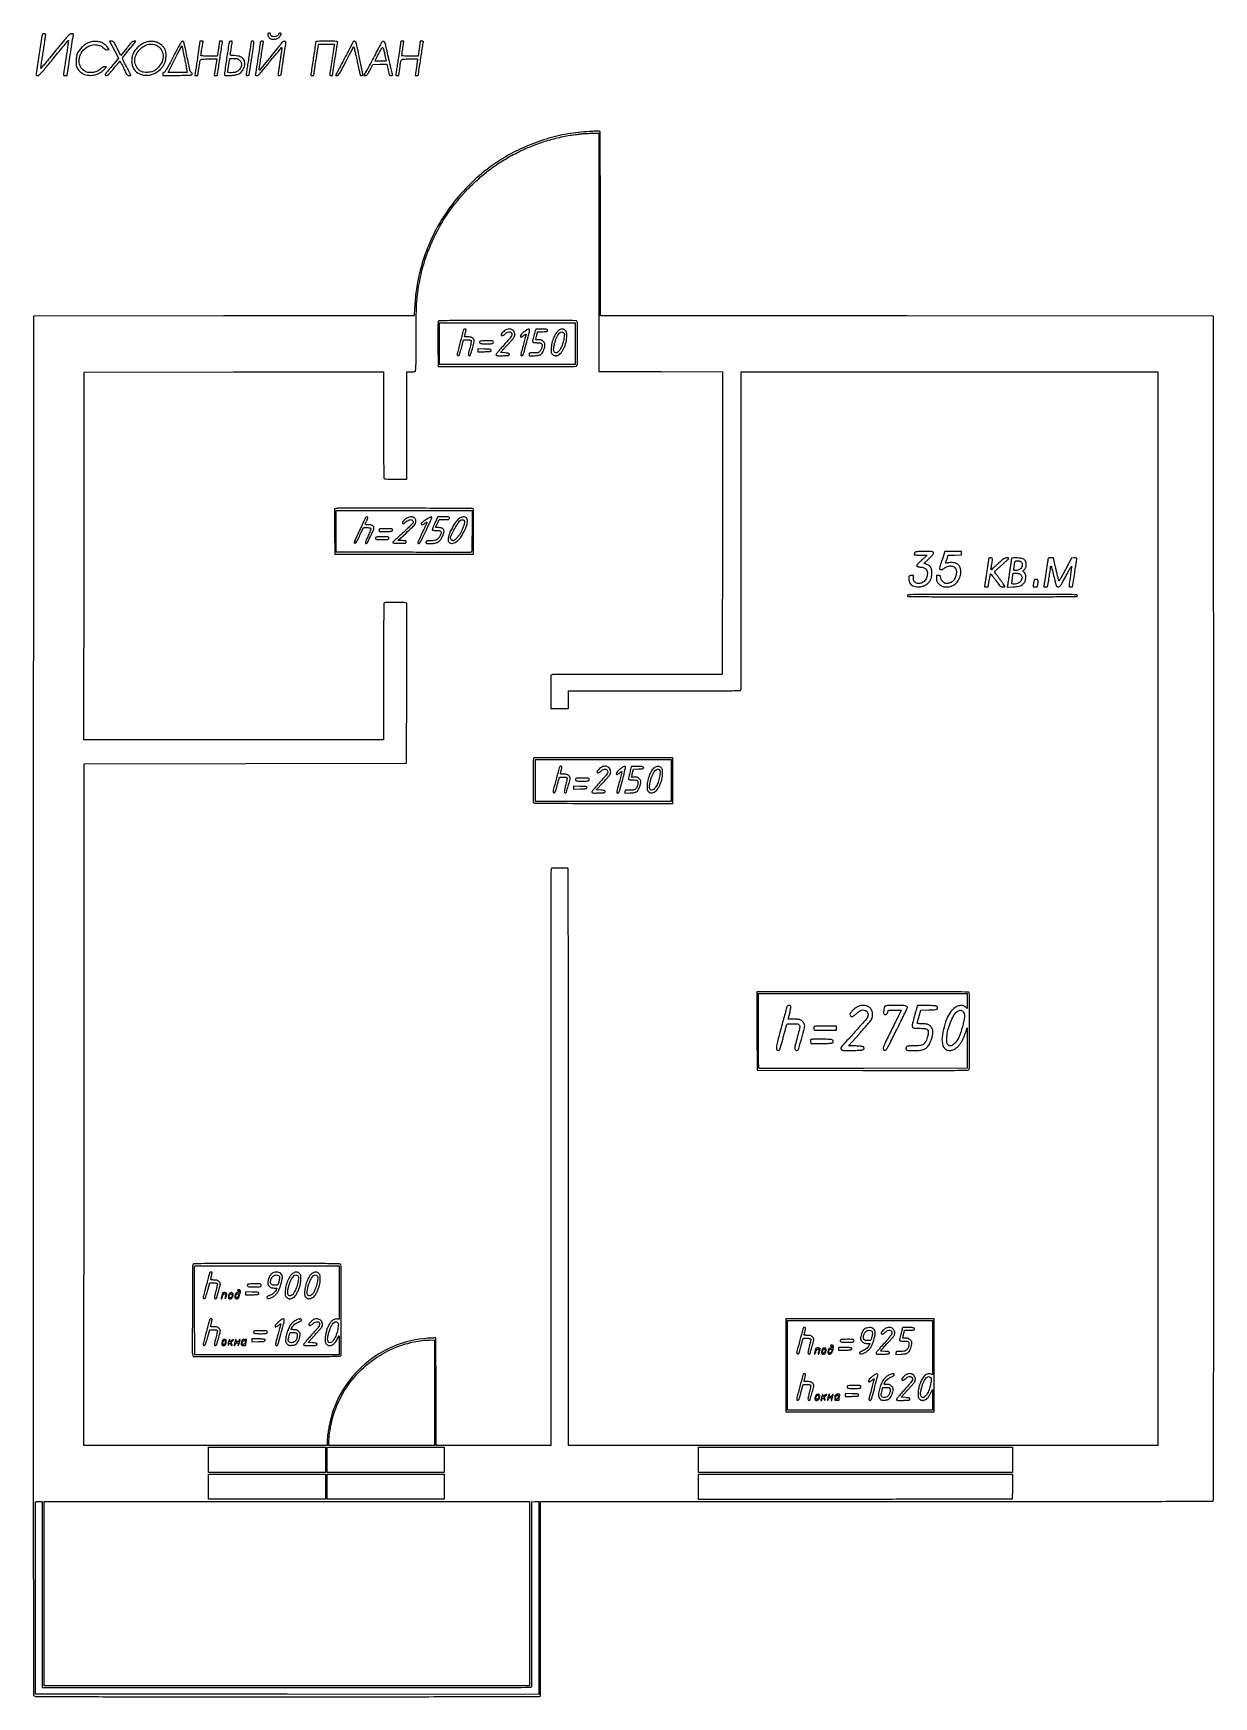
# Model space of a CAD drawing. Extents: x 196 to 2265, y 311 to 3225.
import ezdxf

# ---------------------------------------------------------------- set-up
doc = ezdxf.new("R2010")
doc.units = 0

msp = doc.modelspace()

# ---------------------------------------------------------------- linework, layer by layer
for points in [[(211.588473, 3221.25, 0.012846), (210.586803, 3215.708912, 0.000228), (205.978457, 3185.763373, 0.000082), (201.163453, 3154.345292, 0.03756), (201.002171, 3152.25, 0.209432), (201.216369, 3151.758732, 0.086401), (201.838653, 3151.356023, 0.062708), (202.782131, 3151.088048, 0.03789), (203.942346, 3151, 0.185641), (206.422551, 3151.953722, 0.024077), (210.520903, 3156.027168, 0.012249), (217.254407, 3163.769745, 0.00135), (232.190658, 3181.918354, -0.001023), (241.916608, 3193.751877, -0.001708), (250.154013, 3203.663427, -0.000118), (257.566402, 3212.516288, -0.440258), (257.806464, 3212.526869, -0.235537), (257.906952, 3212.226416, -0.000164), (256.686332, 3203.577992, -0.001811), (255.283544, 3193.914937, -0.0011), (253.558152, 3182.497703, 0.000419), (251.810796, 3171.040749, 0.00067), (250.338957, 3161.247229, 0.000119), (249.051611, 3152.588412, 0.036856), (249, 3151.889188, 0.284561), (249.21266, 3151.545782, 0.04911), (249.960269, 3151.261199, 0.040716), (251.016323, 3151.06445, 0.025708), (252.269001, 3151), (255.538002, 3151), (257.811765, 3166.25, -0.001048), (260.403535, 3183.386425, -0.000904), (263.196956, 3201.380636, -0.000359), (265.862585, 3218.270155, -0.016173), (266.530375, 3221.75, 0.054447), (266.672895, 3223.004151, 0.247964), (266.34365, 3223.633867, 0.137484), (265.464558, 3223.934646, 0.014423), (263.269052, 3223.99518, 0.151675), (260.255308, 3223.055207, 0.0528), (256.764045, 3220.061091, 0.016374), (250.963749, 3213.496415, 0.001026), (234.534485, 3193.544028, -0.000702), (224.946312, 3181.884335, -0.001172), (216.841022, 3172.102875, -0.000056), (209.522329, 3163.314702, -0.441086), (209.359374, 3163.307293, -0.23677), (209.29153, 3163.51173, -0.000082), (210.503076, 3171.824715, -0.001284), (211.87615, 3181.068906, -0.000777), (213.547155, 3192.008445, 0.000775), (215.23446, 3203.054471, 0.001184), (216.66095, 3212.644668, 0.000405), (217.867122, 3220.934554, 0.031968), (217.972267, 3222.25, 0.107975), (217.809233, 3223.057297, 0.154298), (217.330443, 3223.602573, 0.103411), (216.458744, 3223.908925, 0.032979), (215.079455, 3224, 0.040306), (213.549726, 3223.876484, 0.127201), (212.615456, 3223.465769, 0.131328), (212.014474, 3222.662639, 0.044209)], [(297.734467, 3209.973151, 0.061015), (290.690065, 3207.252237, 0.048999), (283.926055, 3202.739043, 0.048732), (278.131584, 3196.96419, 0.058506), (273.962406, 3190.5, 0.029386), (272.756, 3187.624111, 0.033863), (271.960591, 3184.75834, 0.028272), (271.466914, 3181.412936, 0.012875), (271.183065, 3177, 0.009763), (271.090968, 3172.143093, 0.039374), (271.325598, 3169.189492, 0.053361), (271.979681, 3166.775498, 0.029618), (273.254065, 3164, 0.109306), (279.514986, 3156.67755, 0.096109), (288.566864, 3152.26013, 0.089121), (299.224668, 3151.356225, 0.078434), (310.051079, 3154.11732, 0.03838), (312.172306, 3155.229699, 0.017729), (314.753639, 3156.977386, 0.017441), (317.350571, 3159.015809, 0.023156), (319.554298, 3161.055127), (324.424816, 3166), (320.886722, 3166, 0.04274), (319.113665, 3165.848163, 0.061302), (317.605585, 3165.392699, 0.060994), (316.24746, 3164.583037, 0.041796), (314.924314, 3163.367655, -0.0916), (309.12059, 3159.011926, -0.070905), (301.601824, 3156.52395, -0.071311), (293.732689, 3156.243645, -0.095066), (286.907284, 3158.327639, -0.14226), (279.40434, 3165.581552, -0.124981), (276.479683, 3176.109066, -0.113221), (278.847871, 3187.604103, -0.10221), (286.035311, 3197.412936, -0.077661), (294.385001, 3202.879835, -0.095576), (303.427037, 3205.036291, -0.102184), (312.151844, 3203.62726, -0.101661), (319.622767, 3198.876471, 0.02756), (321.326518, 3197.400389, 0.064882), (322.775837, 3196.552697, 0.075442), (324.252467, 3196.177137, 0.049273), (326.013437, 3196.177152), (329.281339, 3196.5), (325.843974, 3201, 0.027696), (324.22722, 3202.889789, 0.019157), (322.205524, 3204.847882, 0.019371), (320.110984, 3206.584947, 0.037111), (318.284699, 3207.780025, 0.06638), (314.072609, 3209.426795, 0.033465), (308.443572, 3210.41174, 0.03327), (302.61081, 3210.644016, 0.055057)], [(337.676606, 3196.168767), (345.438671, 3181.337534), (334.469335, 3168.106389, 0.000887), (324.147489, 3155.611192, 0.035876), (322.100922, 3152.725846, 0.403969), (322.363114, 3151.567657, 0.150413), (324.128028, 3151.056833, 0.107006), (326.384522, 3151.585303, 0.078196), (328.516326, 3153.041646, 0.032129), (331.409569, 3156.140123, 0.003698), (337.401369, 3163.556833, -0.003155), (341.24648, 3168.326944, -0.005051), (344.59548, 3172.34482, -0.001303), (347.549702, 3175.798862, -0.21854), (347.98791, 3176, -0.275675), (348.374933, 3175.769065, -0.002024), (350.208891, 3172.337156, -0.006775), (352.270135, 3168.311055, -0.004199), (354.586541, 3163.530745, 0.003357), (358.442443, 3155.539111, 0.04411), (360.142445, 3152.731292, 0.129059), (361.674335, 3151.488669, 0.104214), (363.75, 3151.030745, 0.0176), (364.995835, 3151.062816, 0.028711), (366.045313, 3151.187595, 0.028424), (366.824188, 3151.372085, 0.331773), (367, 3151.607878, 0.116859), (366.893404, 3152.057739, 0.000572), (364.769664, 3156.27543, 0.002578), (362.317883, 3161.069181, 0.001624), (359.407368, 3166.6438, -0.003373), (355.150943, 3174.866284, -0.025322), (353.361953, 3178.869167, -0.058625), (352.742927, 3181.267987, -0.202246), (353.152718, 3182.785922, -0.005547), (355.440807, 3185.651066, -0.00022), (363.926602, 3196.029212, -0.000224), (372.408118, 3206.383369, -0.005406), (374.810735, 3209.25, 0.02739), (375.608653, 3210.291784, 0.372992), (375.557846, 3210.730959, 0.179024), (374.989938, 3210.962616, 0.008568), (372.904988, 3210.995729, 0.106219), (370.621871, 3210.502175, 0.082644), (368.505031, 3209.086493, 0.032923), (365.640433, 3206.015271, 0.003539), (359.538353, 3198.433823), (349.576706, 3185.876187), (343.280829, 3198.438093, 0.003105), (339.073796, 3206.703672, 0.046792), (337.332966, 3209.416429, 0.138466), (335.72947, 3210.589415, 0.089333), (333.449747, 3211), (329.914542, 3211)], [(395.734467, 3209.911949, 0.066547), (388.520979, 3207.161497, 0.050486), (381.516384, 3202.389315, 0.04992), (375.526935, 3196.238329, 0.060825), (371.323037, 3189.394429, 0.055549), (369.302604, 3183.263707, 0.050236), (368.589652, 3176.624644, 0.05143), (369.215021, 3170.142687, 0.065942), (371.158858, 3164.47958, 0.142354), (379.714448, 3155.205937, 0.123625), (392.398163, 3151.326248, 0.111061), (406.530594, 3153.757617, 0.098772), (418.952381, 3162.047619, 0.036507), (423.262757, 3167.037995, 0.053292), (426.211787, 3172.037306, 0.054179), (428.005608, 3177.482863, 0.039394), (428.84082, 3183.81142, 0.036165), (428.711764, 3190.319336, 0.066727), (427.531062, 3195.468974, 0.072368), (425.121866, 3199.846419, 0.050393), (421.278249, 3203.986278, 0.060296), (415.725508, 3207.796053, 0.063321), (409.51352, 3210.094784, 0.061805), (402.790939, 3210.799833, 0.053155)], [(411.884518, 3204.058914, -0.127614), (420.079052, 3196.790158, -0.129844), (423.638807, 3186.501509, -0.119126), (421.770032, 3175.087161, -0.096957), (414.82996, 3164.782841, -0.033873), (410.164422, 3160.715207, -0.063883), (405.841309, 3158.23002, -0.064167), (401.04399, 3156.923061, -0.034469), (394.914501, 3156.5, -0.011687), (390.530565, 3156.602482, -0.048265), (387.908721, 3156.98052, -0.062581), (385.755283, 3157.802547, -0.029098), (383.19761, 3159.363056, -0.069147), (379.780647, 3162.508753, -0.04603), (376.785061, 3166.919113, -0.046533), (374.690743, 3171.716108, -0.079831), (374, 3176.014843, -0.083045), (375.473958, 3184.828046, -0.072231), (379.764573, 3193.158174, -0.070954), (386.335834, 3200.051086, -0.075102), (394.453204, 3204.673922, -0.061814), (398.504052, 3205.683703, -0.039043), (403.37729, 3205.892308, -0.039314), (408.151183, 3205.346414, -0.069939)], [(441.317252, 3183.75, -0.002392), (434.106529, 3170.03573, -0.010868), (429.696075, 3162.161637, -0.01133), (426.594374, 3157.158664, -0.213291), (425.077848, 3156.180449, 0.075359), (424.141214, 3155.887605, 0.118859), (423.494899, 3155.354106, 0.107481), (423.122191, 3154.541394, 0.054013), (423, 3153.413567), (423, 3150.966235), (448.75, 3151.233118, 0.001131), (465.621211, 3151.446134, 0.019118), (471.180277, 3151.7417, 0.070142), (473.803181, 3152.359722, 0.270738), (474.802469, 3153.619648, 0.06538), (474.813063, 3154.568357, 0.106426), (474.552002, 3155.326907, 0.113002), (474.016549, 3155.880697, 0.080525), (473.22464, 3156.231004, -0.183973), (472.177112, 3156.978299, -0.058677), (471.294841, 3158.714979, -0.031181), (470.39282, 3161.732397, -0.006565), (469.218138, 3167.111357, 0.001208), (466.84634, 3178.559056, 0.000754), (464.014649, 3191.961469, 0.000407), (461.276249, 3204.775167, 0.008638), (460.394743, 3208.563353, 0.056771), (459.992029, 3209.635448, 0.094144), (459.401238, 3210.395918, 0.102687), (458.613362, 3210.844857, 0.078477), (457.630996, 3211, 0.243235), (455.998462, 3210.155879, 0.01924), (453.248635, 3205.939597, 0.013038), (449.106693, 3198.592941, 0.002004)], [(484.111944, 3182.75, -0.000797), (482.454227, 3171.796765, -0.001211), (480.975479, 3162.284375, -0.000432), (479.673232, 3154.084944, -0.031131), (479.373855, 3152.75, 0.084146), (479.274198, 3151.886913, 0.2256), (479.561567, 3151.356749, 0.133457), (480.303605, 3151.073226, 0.024911), (481.772437, 3151), (484.679649, 3151), (486.3986, 3163.25, -0.00472), (488.313468, 3176.019064, -0.160359), (489.701117, 3178.708724, -0.189257), (492.366448, 3179.843137, -0.007076), (503.449923, 3180), (517.68303, 3180), (515.549164, 3165.5), (513.415299, 3151), (516.207649, 3151, 0.035265), (517.277137, 3151.075524, 0.053553), (518.179747, 3151.30408, 0.069944), (518.799258, 3151.638244, 0.23849), (519, 3152.035166, -0.037822), (519.142531, 3153.916732, -0.000103), (523.007864, 3179.248529, -0.000283), (526.697375, 3203.303473, -0.012847), (527.589582, 3208.25, 0.027087), (527.830654, 3209.845258, 0.20187), (527.607123, 3210.561366, 0.194832), (526.933068, 3210.916585, 0.025045), (525.268821, 3211), (522.378731, 3211), (520.538053, 3198), (518.697375, 3185), (504.348687, 3185, -0.00401), (497.27554, 3185.056729, -0.017766), (493.120301, 3185.2712, -0.023228), (490.547467, 3185.616845, -0.369965), (490.033249, 3186.25, -0.027821), (490.106031, 3187.133209, -0.000945), (490.591454, 3190.584375, -0.001779), (491.186987, 3194.657385, -0.001239), (491.886832, 3199.25), (493.707165, 3211), (491.024284, 3211), (488.341403, 3211)], [(539.555355, 3209.75, 0.036662), (538.925381, 3206.97461, 0.000222), (535.054228, 3181.268243, 0.000218), (531.202319, 3155.535977, 0.037408), (530.997537, 3152.75, 0.194713), (531.364624, 3151.84676, 0.143355), (532.314314, 3151.308801, 0.050994), (534.266574, 3151.056111, 0.006705), (538.450779, 3151, 0.012715), (541.690994, 3151.082413, 0.00939), (545.269538, 3151.332019, 0.009503), (548.644223, 3151.695939, 0.020932), (551.200779, 3152.130278, 0.120852), (559.154164, 3155.97887, 0.107262), (564.843993, 3163.221917, 0.113), (566.837099, 3171.846072, 0.146565), (564.536289, 3179.584961, 0.087971), (562.180136, 3182.086243, 0.066252), (558.872073, 3183.925651, 0.05218), (554.463021, 3185.150116, 0.026852), (548.763007, 3185.796582, -0.005079), (543.984904, 3186.128709, -0.065584), (542.240583, 3186.501476, -0.230962), (541.561061, 3187.19484, -0.136244), (541.501236, 3188.377733, 0.015052), (542.027057, 3191.10907, 0.000789), (543.434476, 3199.913696, 0.000354), (544.901911, 3209.230314, 0.038899), (545, 3210.489235, 0.402033), (544.4416, 3211.071457, 0.044207), (542.411385, 3210.976799, 0.041291), (540.316562, 3210.513892, 0.248505)], [(578, 3210.439478, -0.03761), (577.966293, 3209.991996, -0.000051), (576.678125, 3201.495909, -0.000442), (575.225224, 3191.976666, -0.000272), (573.5, 3180.780402, 0.000198), (571.774695, 3169.594663, 0.000323), (570.321875, 3160.10989, 0.000028), (569.024822, 3151.602129, 0.037827), (569, 3151.274501, 0.380744), (569.129171, 3151.129462, 0.020499), (569.79399, 3151.079762, 0.023564), (570.666542, 3151.091537, 0.013981), (571.702946, 3151.183578), (574.405892, 3151.5), (578.667713, 3179, 0.001037), (580.303373, 3189.700956, 0.001539), (581.687973, 3199.082812, 0.000668), (582.835955, 3207.106478, 0.031289), (582.964767, 3208.75, 0.057085), (582.855656, 3209.855404, 0.155865), (582.468754, 3210.528523, 0.141706), (581.735013, 3210.890538, 0.044229), (580.5, 3211, 0.021135), (579.541809, 3210.95948, 0.034022), (578.734375, 3210.835347, 0.037463), (578.149015, 3210.657187, 0.309461)], [(593.559353, 3206.25, -0.002436), (591.928167, 3195.042716, -0.000571), (589.083777, 3176.291792, -0.000167), (585.992299, 3156.112841, -0.016133), (585.457679, 3153.25, 0.046636), (585.306066, 3152.030399, 0.219592), (585.575104, 3151.397329, 0.162049), (586.301487, 3151.077014, 0.023508), (587.938593, 3151, 0.17352), (590.320983, 3151.852449, 0.033164), (593.726946, 3155.048015, 0.01523), (599.216593, 3161.30081, 0.001709), (611.207645, 3175.929801, -0.002), (619.009345, 3185.4365, -0.003401), (625.619464, 3193.316063, -0.000542), (631.45863, 3200.166154, -0.574242), (631.773509, 3200.109273, -0.121192), (631.839366, 3199.503797, -0.000496), (630.931644, 3192.763142, -0.002435), (629.854502, 3185.104112, -0.001527), (628.523509, 3176.154821, 0.000583), (627.172917, 3167.190044, 0.000915), (626.035031, 3159.4804, 0.000223), (625.0543, 3152.729197, 0.035969), (625, 3151.975349, 0.342973), (625.673322, 3151.109217, 0.098385), (627.48688, 3151.01291, 0.081276), (629.445229, 3151.630048, 0.207622), (630.37692, 3152.75, 0.029175), (630.648168, 3153.928977, 0.001932), (631.216409, 3157.364063, 0.002789), (631.855488, 3161.467632, 0.002081), (632.516201, 3166, -0.001735), (633.311452, 3171.481844, -0.000808), (634.37894, 3178.58583, -0.0008), (635.523298, 3186.038174, -0.001119), (636.571893, 3192.696443, 0.001566), (638.584189, 3205.548696, 0.042478), (638.815225, 3208.97773, 0.240098), (638.058492, 3210.400208, 0.158193), (636.25, 3210.953362, 0.119421), (634.515735, 3210.501888, 0.061575), (632.673719, 3209.199653, 0.033357), (630.285274, 3206.71536, 0.007143), (626.5, 3202.079715, -0.002222), (615.006947, 3187.718526, -0.002409), (603.689305, 3173.841934, -0.000192), (592.670655, 3160.474475, -0.442511), (592.214043, 3160.452624, -0.237206), (592.034019, 3160.996602, -0.000081), (595.321561, 3183.296181, -0.000773), (598.345868, 3203.569989, -0.018312), (599.416157, 3209.25, 0.088989), (599.454437, 3210.093421, 0.204757), (599.136328, 3210.628851, 0.129429), (598.39213, 3210.920374, 0.02899), (597.019924, 3211, 0.053703), (595.418357, 3210.827485, 0.183666), (594.555904, 3210.265033, 0.109385), (594.033902, 3209.069642, 0.01354)], [(607, 3222.454545, 0.074297), (607.171471, 3221.306955, 0.038564), (607.701555, 3219.955263, 0.037282), (608.474227, 3218.622363, 0.046412), (609.388272, 3217.520819, 0.127055), (613.824003, 3214.906076, 0.10091), (619.3867, 3214.467108, 0.098795), (624.77616, 3216.249164, 0.116061), (628.713443, 3219.897883, 0.013774), (630.519328, 3222.747932, 0.145781), (630.853113, 3224.067723, 0.331756), (630.274962, 3224.779071, 0.061996), (628.5, 3225, 0.04771), (627.477851, 3224.902244, 0.083412), (626.683037, 3224.60567, 0.111803), (626.181681, 3224.142102, 0.15161), (626, 3223.556704, -0.189313), (625.363574, 3221.93606, -0.076613), (623.469658, 3220.437209, -0.065531), (620.829633, 3219.36534, -0.063786), (617.977494, 3219, -0.050047), (615.379222, 3219.260727, -0.103485), (613.513413, 3220.063378, -0.131408), (612.399848, 3221.393565, -0.10935), (612, 3223.2, 0.095825), (611.843955, 3224.006745, 0.142106), (611.402778, 3224.57, 0.111138), (610.635536, 3224.896788, 0.045353), (609.5, 3225, 0.045671), (608.2254, 3224.883333, 0.154167), (607.495536, 3224.495455, 0.151583), (607.113761, 3223.754033, 0.043688)], [(691, 3209.663085, -0.037325), (690.789742, 3206.850446, -0.000223), (686.923987, 3181.216522, -0.000236), (683.044661, 3155.651767, -0.035236), (682.391168, 3152.75, 0.082359), (682.280255, 3151.88552, 0.227504), (682.558585, 3151.356255, 0.135587), (683.289464, 3151.072997, 0.025056), (684.745211, 3151), (687.625198, 3151), (690.926354, 3172.75, -0.000493), (692.26306, 3181.498893, -0.000576), (693.549518, 3189.8, -0.000508), (694.652529, 3196.81681, -0.003522), (695.220605, 3200.25), (696.213699, 3206), (710.125901, 3206), (724.038104, 3206), (723.522292, 3203.75, 0.01702), (723.207464, 3202.124569, 0.000504), (722.125533, 3195.257812, 0.001007), (720.875841, 3187.167403, 0.000694), (719.491701, 3178, -0.000516), (718.1162, 3168.867813, -0.000772), (716.893404, 3160.889062, -0.000317), (715.830465, 3154.052785, -0.016758), (715.582081, 3152.75, 0.08742), (715.542176, 3151.910738, 0.201908), (715.852758, 3151.374956, 0.131766), (716.577461, 3151.081314, 0.030747), (717.898518, 3151), (720.609796, 3151), (724.87643, 3179.25, -0.000748), (726.547471, 3190.20324, -0.001137), (728.035398, 3199.715625, -0.000405), (729.344034, 3207.916168, -0.029272), (729.63892, 3209.25, 0.382022), (729.162533, 3210.22691, 0.074073), (727.084894, 3210.733977, 0.021152), (722.52163, 3210.958701, 0.001727), (710.567388, 3211, 0.002582), (700.364997, 3210.947305, 0.014473), (694.909057, 3210.732919, 0.019225), (691.620466, 3210.380813, 0.372324)], [(747.952616, 3193.25, -0.000351), (743.951949, 3185.557898, -0.000265), (739.547876, 3177.115625, -0.000268), (735.402337, 3169.189589, -0.000623), (732.282272, 3163.25), (725.82787, 3151), (728.663935, 3151.012897, 0.196443), (730.739091, 3151.871955, 0.057786), (732.935173, 3154.616091, 0.019775), (736.248446, 3160.403873, 0.00159), (744.319167, 3176.012897, -0.00202), (749.283142, 3185.593161, -0.003313), (753.572698, 3193.659995, -0.000497), (757.418706, 3200.76164, -0.275057), (757.819167, 3200.999852, -0.347045), (758.151433, 3200.737532, -0.000723), (759.768655, 3193.921903, -0.004195), (761.533688, 3186.14353, -0.002538), (763.499657, 3176.904915, 0.001504), (765.459998, 3167.59826, 0.002349), (767.209515, 3159.598585, 0.000643), (768.775098, 3152.639713, 0.082938), (769.108164, 3151.824987, 0.149219), (769.512381, 3151.469767, 0.053076), (770.250695, 3151.226193, 0.046862), (771.169527, 3151.116374, 0.040158), (772.14265, 3151.169924), (774.568287, 3151.5), (768.105413, 3181.25, 0.002612), (762.27785, 3207.415827, 0.205148), (759.837814, 3210.769113, 0.423453), (756.92581, 3209.981811, 0.006683)], [(806.692586, 3208.811269, 0.015938), (804.042957, 3204.219652, 0.000282), (790.569728, 3179.017199, 0.00004), (776.188406, 3152.074397, 0.123172), (776, 3151.321192, 0.371941), (776.139755, 3151.15931, 0.024118), (776.807812, 3151.093478, 0.025813), (777.695585, 3151.094911, 0.015334), (778.75, 3151.183578, 0.116578), (780.418347, 3151.78628, 0.081107), (781.902606, 3153.143272, 0.039299), (783.645297, 3155.747471, 0.006677), (786.5, 3161), (791.5, 3170.5), (803.660689, 3170.780062), (815.821378, 3171.060124), (816.857073, 3166.280062, -0.000016), (817.335428, 3164.071963, -0.000009), (817.922374, 3161.361956, -0.000009), (818.51888, 3158.607347, -0.000014), (819.029249, 3156.25, 0.011867), (819.79389, 3153.083134, 0.101559), (820.442043, 3151.784966, 0.175496), (821.404725, 3151.184301, 0.052646), (823.150252, 3151, 0.023512), (824.670727, 3151.071539, 0.131672), (825.427755, 3151.352922, 0.229787), (825.718021, 3151.882539, 0.08499), (825.61347, 3152.75, -0.013852), (825.28959, 3153.958654, -0.000691), (824.343161, 3157.951562, -0.001113), (823.235461, 3162.701143, -0.000804), (822.021059, 3168, 0.000422), (815.204658, 3197.847237, 0.010909), (813.179113, 3205.874044, 0.041012), (811.806881, 3209.621839, 0.252717), (810.21854, 3210.811269, 0.086362), (809.240212, 3210.787198, 0.079938), (808.298587, 3210.436598, 0.072105), (807.436437, 3209.767576, 0.052963)], [(836.111944, 3182.75, -0.000797), (834.454227, 3171.796765, -0.001211), (832.975479, 3162.284375, -0.000432), (831.673232, 3154.084944, -0.031131), (831.373855, 3152.75, 0.084146), (831.274198, 3151.886913, 0.2256), (831.561567, 3151.356749, 0.133457), (832.303605, 3151.073226, 0.024911), (833.772437, 3151), (836.679649, 3151), (838.3986, 3163.25, -0.00472), (840.313468, 3176.019064, -0.160359), (841.701117, 3178.708724, -0.189257), (844.366448, 3179.843137, -0.007076), (855.449923, 3180), (869.68303, 3180), (867.549164, 3165.5), (865.415299, 3151), (868.207649, 3151, 0.035265), (869.277137, 3151.075524, 0.053553), (870.179747, 3151.30408, 0.069944), (870.799258, 3151.638244, 0.23849), (871, 3152.035166, -0.037822), (871.142531, 3153.916732, -0.000103), (875.007864, 3179.248529, -0.000283), (878.697375, 3203.303473, -0.012847), (879.589582, 3208.25, 0.027087), (879.830654, 3209.845258, 0.20187), (879.607123, 3210.561366, 0.194832), (878.933068, 3210.916585, 0.025045), (877.268821, 3211), (874.378731, 3211), (872.538053, 3198), (870.697375, 3185), (856.348687, 3185, -0.00401), (849.27554, 3185.056729, -0.017766), (845.120301, 3185.2712, -0.023228), (842.547467, 3185.616845, -0.369965), (842.033249, 3186.25, -0.027821), (842.106031, 3187.133209, -0.000945), (842.591454, 3190.584375, -0.001779), (843.186987, 3194.657385, -0.001239), (843.886832, 3199.25), (845.707165, 3211), (843.024284, 3211), (840.341403, 3211)], [(461.507189, 3179.626364, -0.002014), (463.250334, 3170.844288, -0.003286), (464.649735, 3163.380576, -0.000522), (465.835488, 3156.779173, -0.245268), (465.708621, 3156.375288, -0.195687), (465.307521, 3156.206221, -0.000873), (460.593409, 3156.155909, -0.003957), (455.20642, 3156.150456, -0.002466), (448.891845, 3156.225178), (432.5, 3156.5), (444.339235, 3179.827431, -0.001691), (448.904467, 3188.747632, -0.002846), (452.803854, 3196.199271, -0.000343), (456.29515, 3202.768697, -0.503891), (456.529648, 3202.803685, -0.144217), (456.712039, 3202.468978, -0.000234), (458.136661, 3195.850487, -0.001791), (459.708214, 3188.402884, -0.001103)], [(557.6, 3177.6, -0.025759), (559.318454, 3175.694736, -0.062387), (560.319851, 3174.089552, -0.069561), (560.832686, 3172.397367, -0.038861), (561, 3170.247883, -0.07743), (560.439595, 3166.650799, -0.065873), (558.799223, 3163.172379, -0.063769), (556.247248, 3160.139985, -0.063937), (553.015602, 3157.851611, -0.081051), (549.12331, 3156.532729, -0.031618), (543.456675, 3155.954216, -0.0254), (538.140616, 3156.019424, -0.395864), (537, 3157.234328, -0.032334), (537.056235, 3158.103023, -0.001156), (537.494685, 3161.415363, -0.002128), (538.038838, 3165.328471, -0.001489), (538.684035, 3169.734328), (540.368071, 3181), (547.284035, 3181, -0.011429), (551.519939, 3180.903162, -0.068271), (553.687281, 3180.504192, -0.089783), (555.395781, 3179.576459, -0.027219)], [(811.377792, 3191, 0.001215), (812.0557, 3187.853561, 0.001097), (812.7721, 3184.601562, 0.001098), (813.426761, 3181.690699, 0.003496), (813.882004, 3179.75), (814.789378, 3176), (804.894689, 3176, -0.005352), (801.100678, 3176.040611, -0.008906), (797.906565, 3176.165948, -0.003155), (795.212762, 3176.336807, -0.393957), (795, 3176.564929, -0.121307), (795.212012, 3177.425938, -0.000454), (800.026439, 3186.588954, -0.002241), (804.428474, 3194.858514, -0.014898), (806.763345, 3198.904089, -0.125602), (807.998009, 3200.095722, -0.411096), (808.987623, 3199.830024, -0.074072), (809.910906, 3197.52212, -0.005724)], [(1170.888706, 3052.876324, 0.031677), (1132.772833, 3048.636463, 0.029978), (1094.773071, 3039.576512, 0.029819), (1057.928658, 3025.976358, 0.030527), (1023.262258, 3008.180613, 0.039464), (982.189645, 2979.217491, 0.038084), (945.648495, 2943.841033, 0.038222), (915.017007, 2903.467931, 0.04044), (891.533906, 2859.63273, 0.021793), (880.653516, 2831.3621, 0.02353), (872.585675, 2802.959308, 0.023466), (867.205392, 2773.853099, 0.021433), (864.37205, 2743.476029), (863.695895, 2730.002959), (530.097947, 2729.751479), (196.5, 2729.5), (196.254809, 1521.81662, 0.000029), (196.150292, 803.811413, 0.000295), (196.299377, 507.025524, 0.000021), (196.517314, 315.118832, 0.198606), (197.576237, 312.56662, 0.197836), (200.087433, 311.520352, 0.000157), (269.709865, 311.253956, 0.000806), (378.520848, 311.047239, 0.00008), (639.821429, 311.013655, 0.000128), (808.953477, 311.062247, 0.000212), (951.711607, 311.200423, 0.000007), (1080.87505, 311.382054, 0.065196), (1082.75, 311.630286), (1085, 312.233263), (1085, 482.616631), (1085, 653), (1673.877555, 653, 0.000073), (1995.609062, 653.046787, 0.000501), (2153.699793, 653.251051, 0.000039), (2262.084481, 653.508099, 0.222471), (2263.878036, 654.353042, 0.174711), (2264.498244, 656.069174, 0.000006), (2264.694629, 886.679681, 0.000217), (2264.818229, 1191.260804, 0.000053), (2264.750481, 1692.603042), (2264.5, 2729.5), (1727.25, 2729.750924), (1190, 2730.001848), (1190, 2891.500924, 0.000435), (1189.946103, 2953.433092, 0.000725), (1189.779687, 3005.582122, 0.000021), (1189.558795, 3052.736232, 0.383385), (1189.25, 3053.076511, -0.004646), (1188.862025, 3053.119737, -0.001443), (1188.279688, 3053.191807, -0.001442), (1187.629289, 3053.276113, -0.001589), (1187, 3053.361565, 0.04074), (1185.928129, 3053.422415, 0.001346), (1181.648557, 3053.30505, 0.002558), (1176.5958, 3053.126993, 0.001777)], [(1187.247647, 2841.25), (1187.5, 2632.5), (1295.751859, 2632.245537), (1404.003717, 2631.991073), (1403.751859, 2366.991714), (1403.5, 2101.992354), (1255.5, 2101.975929, 0.000377), (1198.595457, 2101.926695, 0.000615), (1150.314062, 2101.789141, 0.00006), (1107.096416, 2101.607726, 0.063782), (1105.25, 2101.363121), (1103, 2100.766737), (1103, 2071.383369), (1103, 2042), (1118.5, 2042), (1134, 2042), (1134, 2057.5), (1134, 2073), (1284.377555, 2073, 0.000297), (1365.591557, 2073.048184, 0.001921), (1406.535549, 2073.254089, 0.000546), (1434.160425, 2073.529333, 0.220214), (1435.870494, 2074.343955, 0.174054), (1436.476218, 2076.013342, 0.000073), (1436.679322, 2138.160696, 0.000796), (1436.805271, 2220.477502, 0.000203), (1436.742939, 2353.84395), (1436.5, 2631.999991), (1801.75, 2631.999995), (2167, 2632), (2167, 1691.5), (2167, 751), (1650.5, 751), (1134, 751), (1134, 1256.393011, 0.000087), (1133.952631, 1529.648106, 0.00057), (1133.74909, 1666.499924, 0.00004), (1133.492876, 1761.103375, 0.309775), (1132.670528, 1762.296188, 0.09234), (1131.059441, 1762.593104, 0.000823), (1118.651821, 1762.54903, 0.001515), (1106.740729, 1762.451025, 0.045242), (1103.75, 1762.145875, 0.358583), (1103.440814, 1761.771328, 0.000002), (1103.220313, 1613.552226, 0.000232), (1103.053896, 1450.344369, 0.000139), (1103, 1256.5), (1103, 751), (1002.5, 751), (902, 751), (902, 844.940983, 0.000748), (901.946072, 880.993963, 0.001238), (901.779688, 911.421389, 0.000073), (901.558226, 938.795916, 0.25912), (901.25, 939.340133, 0.143749), (900.64339, 939.503355, 0.002251), (897.016306, 939.404682, 0.005767), (892.777497, 939.221306, 0.003763), (887.890617, 938.91649, 0.079582), (828.622409, 925.123739, 0.080785), (776.967949, 893.546679, 0.080895), (738.035645, 847.272177, 0.080108), (715.635456, 790.883181, 0.012169), (713.842286, 781.752298, 0.009793), (712.347146, 771.859243, 0.009986), (711.319051, 762.587919, 0.022621), (711, 755.539414), (711, 751), (497.997527, 751), (284.995054, 751), (285.247527, 1348.25), (285.5, 1945.5), (568, 1946), (850.5, 1946.5), (850.753464, 2086.640723), (851.006927, 2226.781445), (848.753464, 2227.323191, 0.058077), (843.504041, 2227.955656, 0.004225), (828.906038, 2227.888955, 0.00191), (813.429267, 2227.6283, 0.169615), (811.301866, 2226.835563, 0.219524), (810.532283, 2225.2255, 0.00072), (810.254989, 2202.584927, 0.002308), (810.049715, 2169.434003, 0.000394), (810, 2106.377555), (810, 1987), (547.51062, 1987), (285.02124, 1987), (285.26062, 2309.25), (285.5, 2631.5), (547.75, 2631.75188), (810, 2632.003759), (810, 2539.583667, 0.000615), (810.04371, 2504.036929, 0.000999), (810.178303, 2473.847327, 0.000112), (810.358381, 2446.898178, 0.090118), (810.606989, 2445.581787, 0.254183), (811.635878, 2444.703553, 0.032946), (814.597494, 2444.277507, 0.017015), (819.881348, 2444.050261, 0.002239), (831.106989, 2444), (851, 2444), (851, 2538), (851, 2632), (853.25, 2632.096892, -0.010072), (854.36962, 2632.122528, -0.003815), (855.933778, 2632.114892, -0.003777), (857.635006, 2632.08075, -0.004604), (859.22669, 2632.022106, 0.017116), (860.801873, 2632.003507, 0.014807), (862.453013, 2632.089497, 0.015053), (863.945022, 2632.256922, 0.041394), (864.97669, 2632.492602, 0.29429), (866.27105, 2634.057549, 0.020386), (866.737632, 2640.038029, 0.008766), (866.964031, 2651.609356, 0.000508), (867, 2687.012919, -0.001786), (867.077056, 2708.58043, -0.002159), (867.309143, 2728.825671, -0.001832), (867.640539, 2745.866309, -0.014725), (868.052402, 2753.695532, -0.041971), (877.336227, 2809.141743, -0.043797), (895.678893, 2861.439344, -0.044026), (922.742387, 2909.498893, -0.043325), (957.931634, 2952.356889, -0.019568), (979.487002, 2972.746559, -0.023281), (1001.398363, 2990.174852, -0.023551), (1024.609168, 3005.324937, -0.020924), (1050.059695, 3018.878593, -0.020955), (1073.976755, 3029.148815, -0.019509), (1099.241563, 3037.652793, -0.01981), (1124.651775, 3044.034364, -0.023747), (1149, 3047.937516, 0.000131), (1152.85708, 3048.37027, 0.000144), (1156.590625, 3048.791244, 0.000134), (1159.779951, 3049.152654, 0.000737), (1161.5, 3049.350603, -0.017661), (1163.288749, 3049.495332, -0.002592), (1166.922746, 3049.641615, -0.002925), (1171.221374, 3049.767168, -0.002507), (1175.747647, 3049.850168), (1186.995294, 3050)], [(906.738592, 2721.296464, 0.311107), (905.664816, 2720.069137, 0.019545), (905.277876, 2715.017863, 0.010157), (905.118079, 2705.649081, 0.000832), (905.238592, 2681.174479), (905.5, 2641.5), (1026.712678, 2641.246005, 0.000223), (1105.983635, 2641.115228, 0.003762), (1132.161772, 2641.280681, 0.004359), (1146.828489, 2641.611651, 0.268196), (1148.967167, 2642.93865, 0.123236), (1149.96759, 2646.920333, 0.000857), (1149.939789, 2682.192286, 0.000647), (1149.804284, 2717.903632, 0.172361), (1148.772517, 2720.761573, 0.221317), (1147.245146, 2721.494409, 0.000612), (1123.836055, 2721.740744, 0.002208), (1090.143837, 2721.905263, 0.000408), (1028.117951, 2721.883558, 0.000349), (982.129945, 2721.797823, 0.000569), (943.12036, 2721.653519, 0.000053), (908.183205, 2721.48081, 0.061012)], [(950.641342, 2706.228696, 0.072825), (949.803049, 2704.290309, 0.000396), (944.523867, 2684.60347, 0.000441), (939.303459, 2665.004729, 0.064951), (939, 2662.678516, 0.115761), (939.334766, 2661.251955, 0.18787), (940.243835, 2660.424568, 0.200461), (941.424442, 2660.458455, 0.129479), (942.501282, 2661.33264, 0.076083), (943.115256, 2662.513423, 0.005026), (944.315774, 2666.165771, 0.00718), (945.645981, 2670.57249, 0.0053), (946.996158, 2675.485415), (950.29316, 2688), (956.677965, 2688, -0.011556), (959.824754, 2687.927264, -0.04238), (961.799137, 2687.667271, -0.074487), (963.019724, 2687.201782, -0.17458), (963.648701, 2686.473088, -0.134424), (963.754627, 2685.408362, -0.006971), (963.124978, 2681.987562, -0.010642), (962.223133, 2677.901965, -0.007496), (961.043017, 2673.347387, 0.009275), (959.128151, 2665.847286, 0.061693), (958.712255, 2662.018205, 0.240446), (959.530642, 2660.472639, 0.24957), (961.239833, 2660.261791, 0.23057), (962.365003, 2661.466749, 0.002695), (965.589165, 2672.171025, 0.006244), (968.439199, 2682.284516, 0.065642), (969, 2686.537739, 0.10599), (968.836571, 2687.300045, 0.031797), (968.278977, 2688.355688, 0.030304), (967.48485, 2689.49163, 0.028681), (966.545455, 2690.545455, 0.049154), (964.991873, 2691.820304, 0.077107), (963.428176, 2692.546992, 0.055462), (961.369201, 2692.901089, 0.014876), (958.045455, 2693, -0.011648), (955.728464, 2693.053983, -0.019273), (953.779339, 2693.220313, -0.013973), (952.255774, 2693.453093, -0.36703), (952.011869, 2693.75, -0.051342), (952.072113, 2694.256366, -0.002618), (952.443941, 2695.871685, -0.004157), (952.912699, 2697.788883, -0.003), (953.466087, 2699.919567, 0.011758), (953.981215, 2702.05606, 0.016377), (954.333984, 2703.991076, 0.012794), (954.530021, 2705.590079, 0.16394), (954.395202, 2706.169567, 0.167239), (953.67633, 2706.757833, 0.084865), (952.513601, 2706.975516, 0.085523), (951.35334, 2706.794364, 0.174673)], [(978.380002, 2684.547887, 0.202878), (978.439986, 2682.779888, 0.216083), (979.74799, 2681.653486, 0.063463), (983.101407, 2681.11727, 0.007951), (990.475684, 2681, 0.007542), (997.919766, 2681.112291, 0.06968), (1001.090145, 2681.654233, 0.240651), (1002.278962, 2682.83207, 0.169113), (1002.245704, 2684.75, 0.307582), (1000.459491, 2686.029525, 0.008319), (990.326303, 2686.112311, 0.008394), (980.200644, 2685.85652, 0.299051)], [(1024.450423, 2705.593404, 0.068951), (1021.978088, 2704.082785, 0.028477), (1019.083875, 2701.423626, 0.024375), (1016.598106, 2698.600961, 0.169927), (1016, 2696.89189, 0.255912), (1016.648826, 2695.707237, 0.197308), (1018.123698, 2695.440311, 0.091569), (1020.400956, 2696.384908, 0.039743), (1023.010163, 2698.390217, -0.068286), (1027.338525, 2701.340947, -0.148061), (1031.268582, 2702.0075, -0.217415), (1033.945683, 2700.350842, -0.148192), (1035, 2696.871686, -0.142228), (1034.412537, 2694.848249, -0.023894), (1032.066548, 2691.512302, -0.016322), (1028.031602, 2686.656384, -0.003895), (1021, 2678.858183, 0.00553), (1015.634816, 2672.868819, 0.008368), (1011.1125, 2667.528912, 0.004001), (1007.40906, 2662.929917, 0.16907), (1007, 2661.754761, 0.243227), (1007.503332, 2660.781279, 0.122201), (1008.826843, 2660.263024, 0.035296), (1011.665541, 2660.094022, 0.003219), (1018.75, 2660.218265, 0.003234), (1025.97561, 2660.438288, 0.038743), (1028.746033, 2660.756492, 0.137908), (1030.011664, 2661.392859, 0.210744), (1030.5, 2662.5, 0.160949), (1030.141815, 2663.583904, 0.157389), (1029.205316, 2664.252843, 0.054961), (1027.220853, 2664.651456, 0.006217), (1022.64253, 2665), (1014.78506, 2665.5), (1026.234189, 2678, 0.003393), (1030.704151, 2682.947238, 0.004631), (1034.660399, 2687.469751, 0.003082), (1037.917559, 2691.311113, 0.052427), (1038.841659, 2692.684259, 0.075816), (1039.87561, 2695.642332, 0.084852), (1039.922709, 2698.657568, 0.084367), (1038.964042, 2701.531042, 0.073896), (1037.076923, 2704.076923, 0.077535), (1034.446319, 2705.997502, 0.089323), (1031.479378, 2706.907822, 0.081013), (1028.149777, 2706.767421, 0.05179)], [(1056.25, 2701.869192, 0.0344), (1051.245882, 2697.216268, 0.180354), (1049.820578, 2693.808142, 0.555561), (1051.331758, 2692.78353, 0.054366), (1056, 2695.5, -0.003104), (1057.315833, 2696.458233, -0.004839), (1058.462374, 2697.265625, -0.001564), (1059.460608, 2697.949626, -0.150522), (1059.624148, 2698, -0.49072), (1059.742192, 2697.847399, -0.000173), (1057.644371, 2689.777694, -0.00196), (1055.192537, 2680.508757, -0.001029), (1052.07451, 2669, 0.01026), (1051.426232, 2666.419331, 0.013546), (1050.948065, 2664.042188, 0.010946), (1050.649193, 2662.058262, 0.115927), (1050.732896, 2661.25, 0.176228), (1051.542151, 2660.255157, 0.20123), (1052.749694, 2660.082675, 0.145803), (1054.028737, 2660.857817, 0.093538), (1054.942427, 2662.348572, 0.025509), (1056.766084, 2667.99664, 0.001686), (1061.126404, 2684.52477, 0.000822), (1065.638833, 2701.98419, 0.062901), (1066, 2704.843743, 0.221512), (1065.276112, 2706.397542, 0.253995), (1063.687768, 2706.721761, 0.079768), (1060.794002, 2705.304905, 0.016442)], [(1076.692115, 2706.284099, 0.071032), (1075.545525, 2703.544308, 0.004417), (1073.400877, 2694.991562, 0.002566), (1071.289667, 2686.04434, 0.149346), (1071.40588, 2684.384678, 0.202399), (1072.027098, 2683.738633, 0.055453), (1073.408016, 2683.319332, 0.035074), (1075.573841, 2683.071613, 0.010941), (1078.84617, 2683, -0.024382), (1084.269959, 2682.73536, -0.157521), (1086.750761, 2681.657177, -0.206357), (1087.767601, 2679.504752, -0.045829), (1087.529253, 2675.346508, -0.031831), (1087.044615, 2673.100195, -0.041068), (1086.304939, 2671.124428, -0.04334), (1085.291851, 2669.383157, -0.042985), (1083.99127, 2667.837424, -0.041692), (1082.08956, 2666.228919, -0.091349), (1080.367854, 2665.42565, -0.055478), (1077.975699, 2665.08, -0.008165), (1073.076923, 2665, 0.00426), (1067.73014, 2664.954446, 0.07436), (1066.020017, 2664.668833, 0.235152), (1065.259721, 2663.922929, 0.083453), (1065, 2662.377681), (1065, 2659.755361), (1073.87321, 2660.179595, 0.010875), (1078.102981, 2660.474137, 0.024208), (1081.298594, 2660.923423, 0.031859), (1083.715555, 2661.545166, 0.066237), (1085.466749, 2662.386256, 0.097273), (1087.812256, 2664.678782, 0.039336), (1090.061334, 2668.568405, 0.037845), (1091.840225, 2673.155194, 0.04555), (1092.77351, 2677.682942, 0.0271), (1092.91445, 2680.107938, 0.086195), (1092.643809, 2681.702783, 0.085327), (1091.849491, 2683.121829, 0.02622), (1090.201594, 2684.952252, 0.031668), (1088.356584, 2686.577268, 0.076369), (1086.770088, 2687.457056, 0.067691), (1084.877366, 2687.877742, 0.020886), (1081.951923, 2688), (1076.75, 2688), (1077.389104, 2691.19552, -0.005926), (1077.706175, 2692.688635, -0.003014), (1078.138353, 2694.558606, -0.002994), (1078.607367, 2696.482306, -0.004476), (1079.042275, 2698.156998), (1080.056342, 2701.922956), (1088.778171, 2702.211478, 0.005025), (1093.98485, 2702.436116, 0.050904), (1096.123706, 2702.770069, 0.160239), (1097.116071, 2703.412296, 0.171307), (1097.5, 2704.5, 0.191006), (1097.064851, 2705.597539, 0.149841), (1095.943249, 2706.23734, 0.044294), (1093.502047, 2706.562449, 0.003985), (1087.330091, 2706.784099, 0.007324), (1083.398325, 2706.836316, 0.0114), (1080.010098, 2706.754415, 0.005746), (1077.188439, 2706.589277, 0.245425)], [(1118, 2705.248446, 0.128513), (1112.927777, 2700.809477, 0.047137), (1108.30754, 2692.393292, 0.044751), (1104.954609, 2682.221222, 0.052383), (1103.69529, 2672.141531, 0.008678), (1103.685038, 2667.616021, 0.064483), (1103.993088, 2665.489759, 0.105942), (1104.787352, 2663.978032, 0.041417), (1106.450327, 2662.289068, 0.032129), (1108.05101, 2661.08197, 0.069692), (1109.439868, 2660.423478, 0.074638), (1110.893973, 2660.196903, 0.041637), (1112.684385, 2660.336209, 0.072451), (1116.486497, 2661.535393, 0.076117), (1119.717516, 2663.755892, 0.062089), (1122.614734, 2667.246832, 0.03027), (1125.436392, 2672.312866, 0.019072), (1128.115581, 2678.485202, 0.033732), (1129.776365, 2683.780001, 0.035199), (1130.667102, 2689.092069, 0.023047), (1130.975554, 2695.295455, 0.011656), (1130.899859, 2699.134601, 0.053522), (1130.567573, 2701.333696, 0.08134), (1129.850205, 2702.943406, 0.051005), (1128.545455, 2704.545455, 0.072775), (1126.314764, 2706.206662, 0.107472), (1123.97797, 2706.880355, 0.091457), (1121.297449, 2706.568439, 0.041284)], [(1125, 2701.018028, -0.271367), (1126.838379, 2697.448714, -0.035176), (1125.728348, 2688.591673, -0.03838), (1122.998601, 2678.794067, -0.054235), (1119.0061, 2670.670671, -0.072249), (1115.349105, 2666.411034, -0.199358), (1111.672313, 2665.177987, -0.271132), (1108.999708, 2667.004518, -0.112111), (1108.014781, 2671.44113, -0.045863), (1108.437432, 2675.807596, -0.01805), (1109.782411, 2681.704337, -0.018216), (1111.609377, 2687.678557, -0.032704), (1113.598778, 2692.402487, -0.026792), (1116.684768, 2697.823068, -0.088368), (1119.469378, 2700.827776, -0.155151), (1122.187442, 2701.787027, -0.150274)], [(975, 2669.5), (975, 2666.936529), (986.75, 2667.218265, 0.003234), (993.97561, 2667.438288, 0.038743), (996.746033, 2667.756492, 0.137908), (998.011664, 2668.392859, 0.210744), (998.5, 2669.5, 0.210744), (998.011664, 2670.607141, 0.137908), (996.746033, 2671.243508, 0.038743), (993.97561, 2671.561712, 0.003234), (986.75, 2671.781735), (975, 2672.063471)], [(726.238588, 2392.300305), (723.977177, 2391.857907), (724.238588, 2352.178954), (724.5, 2312.5), (846, 2312.5), (967.5, 2312.5), (967.761773, 2351.933707, 0.001319), (967.842334, 2372.07618, 0.006555), (967.709325, 2383.395991, 0.004448), (967.453666, 2390.966941, 0.248068), (966.761773, 2392.150605, 0.139593), (964.671523, 2392.747398, 0.000025), (847.547183, 2392.82604, 0.000067), (732.256856, 2392.882373, 0.048424)], [(965, 2352.573324, -0.000984), (964.957001, 2330.729973, -0.01042), (964.736268, 2321.822667, -0.018027), (964.334305, 2316.911504, -0.32659), (963.322485, 2315.823324, -0.047462), (961.954466, 2315.692207, -0.000038), (927.67426, 2315.670816, -0.000426), (889.424553, 2315.682468, -0.000261), (844.322485, 2315.758178), (727, 2316.016356), (727, 2352.508178), (727, 2389), (846, 2389), (965, 2389)], [(776.150679, 2371.75, -0.001706), (774.561897, 2368.320101, -0.00039), (771.851336, 2362.532235, -0.000404), (768.716549, 2355.866101, -0.000393), (765.543752, 2349.146971, 0.0047), (762.14958, 2341.795684, 0.01337), (759.971635, 2336.592368, 0.0104), (758.584417, 2332.778717, 0.285788), (758.815897, 2331.784103, 0.320172), (760.316946, 2331.533107, 0.125907), (762.003926, 2332.967153, 0.038053), (764.358861, 2336.898484, 0.00501), (768.62261, 2345.644455), (774.968737, 2359), (781.015754, 2359, -0.012518), (783.987752, 2358.925581, -0.044713), (785.869144, 2358.661532, -0.07791), (787.038799, 2358.188504, -0.16769), (787.656192, 2357.453565, -0.171416), (787.684514, 2356.400031, -0.008959), (786.569885, 2353.15195, -0.013312), (785.045162, 2349.279702, -0.009214), (783.124808, 2344.981361, 0.005558), (779.655956, 2337.366955, 0.041846), (778.364183, 2333.62873, 0.14979), (778.453367, 2331.78375, 0.316232), (779.568644, 2331, 0.280913), (781.407313, 2332.121513, 0.004694), (786.993217, 2343.228275, 0.008287), (792.068055, 2354.007149, 0.106261), (793, 2358.34281, 0.137524), (792.328459, 2360.738167, 0.124931), (790.490807, 2362.539987, 0.089537), (787.448066, 2363.645097, 0.042472), (783.277494, 2364, -0.017801), (781.224269, 2364.073123, -0.030544), (779.526924, 2364.298946, -0.03236), (778.294515, 2364.624202, -0.322552), (778, 2365.033244, -0.091837), (778.118728, 2365.674199, -0.007831), (778.744904, 2367.23297, -0.010154), (779.564634, 2369.078726, -0.007692), (780.535845, 2371.070737, 0.01604), (781.463893, 2373.057751, 0.022596), (782.152045, 2374.887724, 0.019895), (782.578902, 2376.402237, 0.199721), (782.476828, 2377.037493, 0.221587), (781.226139, 2377.858865, 0.213448), (779.76495, 2377.44562, 0.086921), (778.060803, 2375.42726, 0.024356)], [(853.754678, 2377.001782, 0.068659), (850.516239, 2375.518652, 0.03374), (846.85707, 2372.828066, 0.029962), (843.777699, 2369.893135, 0.1896), (843, 2367.915971, 0.155109), (843.378351, 2366.725686, 0.179862), (844.355046, 2366.058431, 0.173047), (845.561081, 2366.178553, 0.144812), (846.525043, 2367.04052, -0.106216), (848.106753, 2368.687409, -0.022752), (851.507934, 2370.765434, -0.022901), (855.087854, 2372.526442, -0.103205), (857.357683, 2373, -0.097939), (859.424224, 2372.591291, -0.128746), (860.952529, 2371.437662, -0.129601), (861.712989, 2369.689685, -0.099954), (861.615637, 2367.604713, -0.130116), (860.739422, 2366.018511, -0.005888), (856.347718, 2361.536626, -0.008868), (850.64877, 2356.05404, -0.004794), (843.45152, 2349.499078, 0.004454), (836.748724, 2343.402769, 0.007193), (831.165622, 2338.082016, 0.002242), (826.463095, 2333.428007, 0.284268), (826.280883, 2332.657351, 0.276219), (826.909908, 2332.116634, 0.018327), (829.371523, 2331.783791, 0.018156), (832.932455, 2331.564731, 0.006283), (838.083333, 2331.5, 0.003122), (845.354763, 2331.545408, 0.043392), (847.964492, 2331.805197, 0.153588), (849.202041, 2332.466475, 0.159833), (849.813888, 2333.706786, 0.123846), (849.683422, 2334.943003, 0.226479), (848.973732, 2335.636373, 0.067493), (847.245423, 2335.97511, 0.005116), (842.475017, 2336.206786), (834.822259, 2336.5), (849.373249, 2349.410287, 0.011685), (860.709803, 2359.95217, 0.068194), (865.707957, 2366.363617, 0.16401), (866.686138, 2371.168067, 0.166803), (864.545455, 2375.545455, 0.078345), (862.472076, 2377.054097, 0.084829), (860.090479, 2377.7997, 0.070474), (857.242138, 2377.780997, 0.036287)], [(884.253896, 2372.723145, 0.011177), (880.773556, 2370.408079, 0.023102), (878.18457, 2368.417262, 0.024673), (876.417988, 2366.768038, 0.194441), (876.003896, 2365.75, 0.178413), (876.4514, 2364.527417, 0.255406), (877.506515, 2364.122201, 0.095805), (879.399851, 2364.759032, 0.020341), (882.368371, 2366.604347, -0.00398), (884.813805, 2368.237764, -0.105474), (885.542511, 2368.521038, -0.509265), (885.805001, 2368.260597, -0.038666), (885.537344, 2367.117661, -0.029359), (884.996882, 2365.707661, -0.001379), (882.884058, 2361.070093, -0.00227), (880.334057, 2355.579502, -0.001629), (877.436838, 2349.466537, 0.003387), (874.587026, 2343.398556, 0.005052), (872.184571, 2338.050338, 0.002291), (870.207924, 2333.471291, 0.101074), (870, 2332.453222, 0.195924), (870.395453, 2331.482762, 0.187813), (871.365319, 2331.043115, 0.137343), (872.636669, 2331.325651, 0.103448), (873.738962, 2332.25, 0.057764), (876.036595, 2335.98567, 0.001259), (885.018402, 2355.390667, 0.000371), (894.468, 2375.9821, 0.250838), (894.394128, 2377.171305, 0.23455), (893.530613, 2377.708424, 0.127958), (892.26931, 2377.506358, 0.03497), (889.984099, 2376.307053, 0.002853)], [(902.48739, 2372.5, 0.000008), (901.353003, 2369.99159, 0.000005), (899.991224, 2366.980156, 0.000005), (898.62661, 2363.962304, 0.000008), (897.482734, 2361.432445, 0.013865), (896.560334, 2359.231746, 0.019749), (895.874198, 2357.226454, 0.016166), (895.436661, 2355.567389, 0.197276), (895.541751, 2354.932445, 0.203202), (896.058402, 2354.5665, 0.017862), (897.66989, 2354.273906, 0.021142), (899.690738, 2354.067853, 0.014835), (901.97723, 2354, -0.026222), (908.288402, 2353.668792, -0.225928), (910.630152, 2352.235438, -0.237111), (910.929024, 2349.566512, -0.028737), (908.494806, 2343.989751, -0.053919), (905.879389, 2339.969393, -0.105159), (902.9108, 2337.584683, -0.087667), (898.856112, 2336.364443, -0.029368), (892.656649, 2336, 0.008807), (888.82346, 2335.932478, 0.039956), (886.605667, 2335.676086, 0.077453), (885.28843, 2335.195909, 0.176868), (884.603744, 2334.409758, 0.044889), (884.411858, 2333.734042, 0.041972), (884.337932, 2333.019408, 0.044764), (884.3835, 2332.372114, 0.098775), (884.555773, 2331.909758, 0.255095), (886.073205, 2331.045591, 0.012123), (892.136538, 2331.082557, 0.019784), (898.230216, 2331.509226, 0.058345), (902.316196, 2332.448812, 0.039764), (905.694591, 2333.965902, 0.070159), (908.139902, 2335.7928, 0.056707), (910.305331, 2338.493881, 0.018198), (912.890431, 2342.945807, 0.053338), (915.756572, 2350.057231, 0.176922), (915.391122, 2355.008479, 0.212048), (912.045526, 2357.996465, 0.07793), (905.64592, 2359), (901.160358, 2359), (904.330179, 2365.994758), (907.5, 2372.989517), (916.143011, 2372.994758, 0.007005), (920.683905, 2373.061132, 0.035545), (923.200555, 2373.312839, 0.071867), (924.664763, 2373.788708, 0.188866), (925.396256, 2374.590242, 0.174873), (925.430923, 2376.309426, 0.236734), (924.343546, 2377.384707, 0.070541), (921.460959, 2377.891546, 0.0083), (914.928373, 2378), (904.97478, 2378)], [(946, 2376.881573, 0.12289), (939.431217, 2372.170414, 0.037982), (932.224513, 2362.247419, 0.038427), (926.268347, 2350.676813, 0.066771), (923.441309, 2340.269094, 0.015849), (923.157236, 2337.443207, 0.067038), (923.268166, 2335.749023, 0.095052), (923.799038, 2334.453098, 0.051813), (924.886258, 2333.113742, 0.234199), (930.411041, 2331.25038, 0.125176), (937.252121, 2334.01354, 0.077983), (944.599106, 2341.407376, 0.041195), (951.312237, 2352.5, 0.03908), (956.284473, 2364.814178, 0.13078), (956.677666, 2373.438926, 0.285401), (952.889078, 2377.341747, 0.156728)], [(951.801459, 2369.409544, -0.089734), (951.512414, 2365.881712, -0.020474), (949.725032, 2360.13781, -0.021853), (947.243833, 2354.037942, -0.031002), (944.477525, 2348.876609, -0.030399), (941.413855, 2344.537403, -0.024388), (937.624734, 2340.254624, -0.019638), (933.936796, 2336.760339, -0.181755), (931.914237, 2336, -0.077533), (931.179543, 2336.114616, -0.044413), (930.3507, 2336.463367, -0.043088), (929.559901, 2336.973791, -0.054749), (928.935747, 2337.57742, -0.278936), (927.984516, 2343.927994, -0.031212), (934.722499, 2357.60449, -0.031277), (943.120118, 2370.346728, -0.27302), (949.13091, 2372.835157, -0.066198), (950.297944, 2372.508723, -0.126591), (951.063584, 2371.918438, -0.104895), (951.536396, 2370.947445, -0.036736)], [(796.036355, 2341.543805, 0.206899), (795.549481, 2339.880027, 0.291104), (796.506458, 2338.720315, 0.069426), (799.820708, 2338.131921, 0.009269), (806.936572, 2338, 0.006223), (812.344436, 2338.067309, 0.023904), (815.698886, 2338.311578, 0.037566), (817.855057, 2338.738758, 0.153025), (818.963645, 2339.456195, 0.206899), (819.450519, 2341.119973, 0.291104), (818.493542, 2342.279685, 0.069426), (815.179292, 2342.868079, 0.009269), (808.063428, 2343, 0.006223), (802.655564, 2342.932691, 0.023904), (799.301114, 2342.688422, 0.037566), (797.144943, 2342.261242, 0.153025)], [(802.666667, 2356.333333, 0.098333), (802.410044, 2355.949531, 0.033975), (802.195833, 2355.314636, 0.032205), (802.049162, 2354.564501, 0.032187), (802, 2353.801598, 0.233922), (802.49685, 2352.797709, 0.130151), (803.787244, 2352.263071, 0.036361), (806.586094, 2352.091415, 0.003134), (813.75, 2352.218265, 0.003102), (821.225206, 2352.443904, 0.042622), (823.916364, 2352.772694, 0.148974), (825.192491, 2353.474056, 0.159176), (825.819551, 2354.75, 0.167962), (825.57306, 2356.019771, 0.214699), (824.616104, 2356.707676, 0.047464), (822.227884, 2356.9604, 0.002643), (814.736218, 2357, 0.005459), (810.317868, 2356.951756, 0.008336), (806.487097, 2356.804167, 0.003812), (803.253082, 2356.600795, 0.180671)], [(1740.630286, 2314.75, 0.00672), (1740.398441, 2313.835912, 0.007532), (1740.200423, 2312.949947, 0.006995), (1740.053923, 2312.191624, 0.03948), (1740.013655, 2311.781735, 0.389747), (1740.27558, 2311.485654, 0.003844), (1743.342002, 2311.191701, 0.009849), (1747.007238, 2310.941404, 0.005925), (1751.363372, 2310.781735), (1762.726744, 2310.5), (1753.319262, 2302.098306, 0.008672), (1749.46061, 2298.52999, 0.017153), (1746.54888, 2295.544095, 0.014287), (1744.475924, 2293.132111, 0.220772), (1744.215465, 2292.098306, 0.186039), (1744.70018, 2291.31763, 0.082124), (1745.79298, 2290.743969, 0.046236), (1747.630442, 2290.319317, 0.013025), (1750.557387, 2290, -0.058933), (1757.053643, 2288.680797, -0.145943), (1761.001228, 2285.933984, -0.144886), (1762.816188, 2281.458559, -0.057773), (1762.69641, 2274.773236, -0.122063), (1759.92682, 2267.763005, -0.116378), (1754.164258, 2262.709839, -0.130101), (1747.272537, 2261.10025, -0.171929), (1741.305764, 2263.413416, -0.039336), (1739.861278, 2264.868334, -0.080663), (1739.034481, 2266.240808, -0.070722), (1738.623208, 2267.921356, -0.024705), (1738.5, 2270.413416), (1738.5, 2275), (1734.856989, 2275, 0.070908), (1732.178411, 2274.618218, 0.199663), (1730.733003, 2273.455813, 0.135514), (1730.215668, 2271.246, 0.027364), (1730.598363, 2267.192636, 0.067071), (1731.844635, 2262.903721, 0.094038), (1734.105232, 2259.629425, 0.089263), (1737.507564, 2257.296969, 0.054922), (1742.140887, 2255.796569, 0.050448), (1747.925965, 2255.200776, 0.058644), (1753.417308, 2255.836962, 0.060328), (1758.481228, 2257.702683, 0.058675), (1763.00556, 2260.736755, 0.048574), (1766.626975, 2264.503125, 0.0636), (1769.086461, 2268.590575, 0.061415), (1770.495733, 2273.279281, 0.041485), (1770.978038, 2278.848871, 0.046327), (1770.380415, 2285.53629, 0.105685), (1768.452922, 2290.194856, 0.117738), (1764.949778, 2293.352065, 0.065873), (1759.567449, 2295.42453), (1756.634897, 2296.129739), (1765.322335, 2304.31487, 0.00855), (1769.227589, 2308.122462, 0.021748), (1771.888731, 2311.05175, 0.026889), (1773.572462, 2313.312155, 0.148227), (1774.004886, 2314.75, 0.215853), (1773.418499, 2316.037568, 0.146489), (1771.9297, 2316.715592, 0.032376), (1768.499454, 2316.962003, 0.001746), (1757.616631, 2317, 0.001932), (1746.903083, 2316.958605, 0.031001), (1743.29197, 2316.706465, 0.116404), (1741.552032, 2316.044669, 0.180352)], [(1788.724194, 2302.713663, 0.002151), (1786.91378, 2297.15878, 0.003238), (1785.387732, 2292.299269, 0.001306), (1784.118195, 2288.124242, 0.073277), (1784, 2287.322071, 0.183803), (1784.178493, 2286.852919, 0.060268), (1784.742194, 2286.355206, 0.050583), (1785.559553, 2285.906729, 0.038732), (1786.526618, 2285.582675, 0.076642), (1787.949599, 2285.450069, 0.0774), (1789.341309, 2285.753337, 0.056297), (1790.908254, 2286.572145, 0.020739), (1792.918763, 2288.054958, -0.086348), (1798.347859, 2291.053933, -0.100816), (1804.177993, 2291.824771, -0.115112), (1809.263862, 2290.258698, -0.142355), (1812.665278, 2286.680388, -0.125963), (1813.881935, 2281.404452, -0.066113), (1812.82893, 2274.709127, -0.064658), (1810.000032, 2268.325914, -0.101779), (1805.931302, 2263.951083, -0.04283), (1804.43232, 2263.066412, -0.024119), (1802.48463, 2262.244478, -0.023921), (1800.424072, 2261.599686, -0.035814), (1798.57077, 2261.255087, -0.029201), (1796.129759, 2261.123499, -0.081074), (1794.440389, 2261.407102, -0.075377), (1792.859389, 2262.227351, -0.022873), (1790.744765, 2263.919237, -0.031346), (1789.069654, 2265.587017, -0.0466), (1787.848207, 2267.255991, -0.049725), (1787.012102, 2269.035292, -0.043164), (1786.49476, 2271.031018, 0.019649), (1785.997738, 2273.40169, 0.139281), (1785.416713, 2274.410068, 0.164126), (1784.438536, 2274.87768, 0.030154), (1782.412102, 2275), (1779, 2275), (1779, 2269.868421, 0.024224), (1779.148646, 2266.802085, 0.082383), (1779.663726, 2264.875727, 0.073517), (1780.805165, 2263.10445, 0.016776), (1783.25, 2260.494578, 0.022508), (1785.490846, 2258.450628, 0.041843), (1787.504336, 2257.040867, 0.0479), (1789.524303, 2256.11088, 0.042344), (1791.769381, 2255.534985, 0.085008), (1801.349994, 2255.565128, 0.098707), (1809.837374, 2258.852507, 0.098052), (1816.456234, 2265.165989, 0.082779), (1820.658351, 2273.901869, 0.066442), (1821.694877, 2280.738061, 0.074707), (1820.824594, 2287.325636, 0.08494), (1818.246285, 2292.663684, 0.131713), (1814.321255, 2295.899488, 0.053971), (1810.867688, 2297.042769, 0.032288), (1806.585578, 2297.678112, 0.032335), (1802.273986, 2297.756144, 0.05577), (1798.733905, 2297.192196, -0.037506), (1796.027237, 2296.65922, -0.396394), (1795.199318, 2297.269664, -0.131777), (1795.333863, 2298.919399, -0.005509), (1797.399051, 2304.5), (1799.694913, 2310.5), (1811.347456, 2310.781735), (1823, 2311.063471), (1823, 2314.031735), (1823, 2317), (1808.224194, 2317), (1793.448388, 2317)], [(1870.556946, 2304.75, 0.034616), (1870.335966, 2303.789468, 0.00043), (1869.354492, 2297.551562, 0.001269), (1868.243436, 2290.330368, 0.00083), (1866.997501, 2282, -0.000538), (1865.740758, 2273.563686, -0.000747), (1864.595306, 2266.007812, -0.000457), (1863.615608, 2259.648747, -0.00952), (1863.28417, 2257.75, 0.030534), (1863.069128, 2256.115401, 0.227732), (1863.350278, 2255.407533, 0.17156), (1864.138667, 2255.06947, 0.01632), (1866.266458, 2255), (1869.782917, 2255), (1871.521318, 2266.5, -0.004981), (1872.232466, 2270.906919, -0.008228), (1872.93123, 2274.611933, -0.002708), (1873.594104, 2277.748341, -0.368324), (1873.87986, 2277.966156, -0.213774), (1874.269716, 2277.765304, -0.001309), (1876.804434, 2274.57407, -0.005026), (1879.675247, 2270.864133, -0.003143), (1882.965021, 2266.466156, 0.003559), (1888.45948, 2259.133529, 0.043175), (1890.819722, 2256.530276, 0.111074), (1892.777162, 2255.391828, 0.076534), (1895.32201, 2255, 0.016621), (1897.212304, 2255.062855, 0.082129), (1898.245931, 2255.305273, 0.205564), (1898.678434, 2255.750361, 0.185067), (1898.678167, 2256.3963, 0.059952), (1898.18526, 2257.328994, 0.001995), (1895.781967, 2260.76817, 0.003767), (1892.894061, 2264.801051, 0.002611), (1889.571178, 2269.318502, -0.003436), (1886.286028, 2273.800126, -0.005322), (1883.517784, 2277.718718, -0.001874), (1881.187497, 2281.120196, -0.150341), (1881, 2281.729673, -0.202679), (1881.241785, 2282.301642, -0.001901), (1884.598438, 2285.53772, -0.005989), (1888.554324, 2289.23286, -0.003792), (1893.25, 2293.450096, 0.002407), (1897.969265, 2297.66496, 0.003726), (1901.999479, 2301.354278, 0.001202), (1905.451723, 2304.577624, 0.112083), (1905.833333, 2305.142626, 0.406289), (1905.692768, 2305.47414, 0.045177), (1904.830372, 2305.748146, 0.035132), (1903.544283, 2305.938722, 0.019222), (1901.950912, 2306, 0.069929), (1899.15301, 2305.606765, 0.079398), (1896.702074, 2304.45971, 0.034793), (1893.457539, 2301.911583, 0.003814), (1886.476975, 2295.5, -0.001952), (1882.127003, 2291.474622, -0.003148), (1878.387568, 2288.084375, -0.000584), (1875.072446, 2285.123601, -0.183992), (1874.747929, 2285, -0.441614), (1874.586571, 2285.177044, -0.003126), (1874.80944, 2287.423438, -0.008799), (1875.137929, 2290.086341, -0.005214), (1875.61854, 2293.25, 0.004499), (1876.86529, 2301.378504, 0.068076), (1876.885953, 2304.227554, 0.246843), (1875.981917, 2305.513619, 0.119079), (1873.968615, 2306, 0.038685), (1872.780419, 2305.907932, 0.049174), (1871.715991, 2305.632812, 0.057665), (1870.916094, 2305.230104, 0.175226)], [(1910.556946, 2304.75, 0.035137), (1910.336988, 2303.789338, 0.000437), (1909.368919, 2297.551562, 0.001288), (1908.273726, 2290.330368, 0.000843), (1907.046613, 2282, -0.000622), (1905.806275, 2273.553987, -0.000857), (1904.669285, 2265.967879, -0.000541), (1903.695304, 2259.591053, -0.010388), (1903.348969, 2257.614057), (1902.781373, 2254.728115), (1913.140687, 2255.197785, 0.017191), (1920.598219, 2255.793302, 0.056064), (1925.418289, 2256.901951, 0.076892), (1929.007437, 2258.823597, 0.05662), (1932.287123, 2261.92938, 0.10384), (1934.83591, 2266.678455, 0.077001), (1935.621669, 2272.599667, 0.084253), (1934.591769, 2277.958394, 0.182335), (1931.870455, 2281.06933, -0.056453), (1930.812417, 2281.799689, -0.278921), (1930.600845, 2282.460606, -0.114471), (1931.052352, 2283.367007, -0.007608), (1932.95054, 2285.59645, 0.02922), (1934.560965, 2287.662448, 0.067872), (1935.445457, 2289.411702, 0.062024), (1935.872922, 2291.429872, 0.021212), (1936, 2294.424012, 0.046897), (1935.5959, 2298.722941, 0.107475), (1934.330882, 2301.701874, 0.118385), (1932.036885, 2303.711493, 0.064103), (1928.5, 2305.025496, 0.038009), (1923.473404, 2305.793933, 0.022772), (1917.431399, 2305.976356, 0.014165), (1911.783847, 2305.729504, 0.310283)], [(1974.556946, 2304.75, 0.034616), (1974.335966, 2303.789468, 0.00043), (1973.354492, 2297.551562, 0.001269), (1972.243436, 2290.330368, 0.00083), (1970.997501, 2282, -0.000538), (1969.740758, 2273.563686, -0.000747), (1968.595306, 2266.007812, -0.000457), (1967.615608, 2259.648747, -0.00952), (1967.28417, 2257.75, 0.030534), (1967.069128, 2256.115401, 0.227732), (1967.350278, 2255.407533, 0.17156), (1968.138667, 2255.06947, 0.01632), (1970.266458, 2255), (1973.782917, 2255), (1975.541733, 2266.75, -0.000575), (1976.303279, 2271.797922, -0.000456), (1977.137543, 2277.251563, -0.000461), (1977.920662, 2282.308797, -0.001152), (1978.504451, 2286, -0.006337), (1979.448697, 2291.440824, -0.690126), (1979.975408, 2291.535662, -0.076024), (1980.599071, 2290.014334, -0.000632), (1983.608952, 2277.5, 0.001341), (1987.416448, 2261.767563, 0.032771), (1988.768955, 2257.481205, 0.150027), (1990.189434, 2255.68456, 0.15321), (1992.361047, 2255.013023, 0.148009), (1994.514488, 2255.674522, 0.090793), (1996.429995, 2257.543133, 0.028425), (1999.034643, 2261.698839, 0.002105), (2005.451649, 2273.478041, -0.001913), (2009.290508, 2280.531198, -0.00322), (2012.572763, 2286.417, -0.000436), (2015.504631, 2291.585283, -0.495234), (2015.719085, 2291.614249, -0.232244), (2015.821888, 2291.313133, -0.000534), (2015.202612, 2286.519, -0.003268), (2014.459863, 2281.093958, -0.002007), (2013.517436, 2274.712166, 0.00136), (2011.383429, 2260.389686, 0.044901), (2011.190404, 2256.91204, 0.279663), (2012.077446, 2255.5572, 0.136772), (2014.187311, 2255.186642), (2017.374622, 2255.5), (2021.14754, 2280, 0.000314), (2022.596709, 2289.449821, 0.000499), (2023.823846, 2297.539532, 0.000097), (2024.897439, 2304.674334, 0.02495), (2024.960229, 2305.304791, 0.365919), (2024.73219, 2305.6034, 0.026964), (2023.637024, 2305.783643, 0.027503), (2022.16076, 2305.863752, 0.016346), (2020.399854, 2305.804791), (2015.799708, 2305.5), (2005.149854, 2285.780604, -0.00239), (2001.018773, 2278.218122, -0.003894), (1997.432557, 2271.84479, -0.000711), (1994.228305, 2266.27101, -0.25581), (1993.833317, 2266.030604, -0.335747), (1993.510967, 2266.252069, -0.004955), (1992.762732, 2268.579302, -0.011141), (1991.955724, 2271.397601, -0.006843), (1991.124963, 2274.75, 0.000003), (1990.1564, 2278.900844, 0.000002), (1988.911812, 2284.234375, 0.000002), (1987.612095, 2289.803992, 0.000002), (1986.457862, 2294.75), (1983.832434, 2306), (1979.384832, 2306, 0.022541), (1977.53829, 2305.916712, 0.040823), (1976.048872, 2305.658362, 0.051754), (1974.993293, 2305.264934, 0.206692)], [(1926.545455, 2276.545455, -0.06728), (1928.191579, 2274.384755, -0.107855), (1928.87782, 2272.180415, -0.092774), (1928.629176, 2269.653819, -0.040009), (1927.422727, 2266.478402, -0.088746), (1925.519191, 2263.812576, -0.07255), (1922.681576, 2261.748724, -0.06631), (1919.119868, 2260.442326, -0.054837), (1915.098871, 2260, -0.051996), (1912.263066, 2260.295698, -0.284312), (1911.196206, 2261.31336, -0.097508), (1911.061026, 2263.541796, -0.004309), (1912.166411, 2271.25), (1913.346038, 2279), (1918.718474, 2279, -0.018898), (1921.597766, 2278.891133, -0.057138), (1923.522155, 2278.521561, -0.073045), (1925.040801, 2277.788499, -0.047498)], [(1926.113609, 2299.939198, -0.10467), (1928.008801, 2298.342976, -0.100989), (1929.12464, 2296.096132, -0.092195), (1929.32817, 2293.41536, -0.072046), (1928.599068, 2290.582861, -0.064993), (1926.904857, 2287.661797, -0.087881), (1924.655166, 2285.607217, -0.084895), (1921.773429, 2284.404417, -0.056566), (1918.210106, 2284, -0.012561), (1915.842383, 2284.05949, -0.094091), (1914.756051, 2284.322883, -0.23773), (1914.322848, 2284.860232, -0.120878), (1914.348553, 2285.75, 0.021492), (1914.574995, 2286.732619, 0.004616), (1914.878204, 2288.454688, 0.004813), (1915.192019, 2290.457419, 0.004574), (1915.472901, 2292.5, -0.008866), (1916.244586, 2297.775736, -0.095953), (1916.988273, 2299.78624, -0.198307), (1918.244839, 2300.709461, -0.060602), (1920.633129, 2301, -0.026196), (1922.117872, 2300.922159, -0.021613), (1923.686091, 2300.688389, -0.022145), (1925.108854, 2300.347026, -0.052958)], [(1949.477918, 2264.25, -0.001359), (1949.205925, 2262.613263, -0.000988), (1948.894776, 2260.79375, -0.000998), (1948.592686, 2259.068483, -0.00219), (1948.35315, 2257.75, 0.033388), (1948.158487, 2256.098706, 0.241365), (1948.47693, 2255.391482, 0.156959), (1949.342817, 2255.062918, 0.012824), (1951.795545, 2255, 0.020447), (1954.124501, 2255.095278, 0.129984), (1955.231058, 2255.487074, 0.159602), (1955.883258, 2256.335367, 0.035394), (1956.375, 2258.125, 0.016219), (1956.61474, 2259.565108, 0.009167), (1956.816406, 2261.323438, 0.009143), (1956.954957, 2263.105924, 0.014823), (1957, 2264.625, 0.023838), (1956.903392, 2266.650176, 0.177255), (1956.494097, 2267.505767, 0.17273), (1955.623264, 2267.906885, 0.022394), (1953.545313, 2268, 0.028378), (1951.50199, 2267.883937, 0.159159), (1950.519355, 2267.434291, 0.144823), (1949.942051, 2266.467546, 0.022186)], [(1728, 2240, 0.406683), (1729.367719, 2238.596559, 0.003089), (1746.875, 2238.253356, 0.003185), (1778.028904, 2238.033677, 0.00017), (1877, 2238, 0.00017), (1975.971096, 2238.033677, 0.003185), (2007.125, 2238.253356, 0.003089), (2024.632281, 2238.596559, 0.406683), (2026, 2240, 0.406683), (2024.632281, 2241.403441, 0.003089), (2007.125, 2241.746644, 0.003185), (1975.971096, 2241.966323, 0.00017), (1877, 2242, 0.00017), (1778.028904, 2241.966323, 0.003185), (1746.875, 2241.746644, 0.003089), (1729.367719, 2241.403441, 0.406683)], [(1072.630286, 1953.75, 0.064967), (1072.071569, 1949.54469, 0.000507), (1072.026386, 1915.330776, 0.000369), (1072.041406, 1880.624403, 0.091564), (1072.606989, 1877.581787, 0.305295), (1074.07246, 1876.553666, 0.001562), (1092.727329, 1876.254489, 0.002936), (1122.878887, 1876.042209, 0.000292), (1195.106989, 1876), (1317, 1876), (1317, 1916), (1317, 1956), (1195.116631, 1956), (1073.233263, 1956)], [(1118.641342, 1940.228696, 0.072825), (1117.803049, 1938.290309, 0.000396), (1112.523867, 1918.60347, 0.000441), (1107.303459, 1899.004729, 0.064951), (1107, 1896.678516, 0.115761), (1107.334766, 1895.251955, 0.18787), (1108.243835, 1894.424568, 0.200461), (1109.424442, 1894.458455, 0.129479), (1110.501282, 1895.33264, 0.076083), (1111.115256, 1896.513423, 0.005026), (1112.315774, 1900.165771, 0.00718), (1113.645981, 1904.57249, 0.0053), (1114.996158, 1909.485415), (1118.29316, 1922), (1124.677965, 1922, -0.011556), (1127.824754, 1921.927264, -0.04238), (1129.799137, 1921.667271, -0.074487), (1131.019724, 1921.201782, -0.17458), (1131.648701, 1920.473088, -0.134424), (1131.754627, 1919.408362, -0.006971), (1131.124978, 1915.987562, -0.010642), (1130.223133, 1911.901965, -0.007496), (1129.043017, 1907.347387, 0.009275), (1127.128151, 1899.847286, 0.061693), (1126.712255, 1896.018205, 0.240446), (1127.530642, 1894.472639, 0.24957), (1129.239833, 1894.261791, 0.23057), (1130.365003, 1895.466749, 0.002695), (1133.589165, 1906.171025, 0.006244), (1136.439199, 1916.284516, 0.065642), (1137, 1920.537739, 0.10599), (1136.836571, 1921.300045, 0.031797), (1136.278977, 1922.355688, 0.030304), (1135.48485, 1923.49163, 0.028681), (1134.545455, 1924.545455, 0.049154), (1132.991873, 1925.820304, 0.077107), (1131.428176, 1926.546992, 0.055462), (1129.369201, 1926.901089, 0.014876), (1126.045455, 1927, -0.011648), (1123.728464, 1927.053983, -0.019273), (1121.779339, 1927.220313, -0.013973), (1120.255774, 1927.453093, -0.36703), (1120.011869, 1927.75, -0.051342), (1120.072113, 1928.256366, -0.002618), (1120.443941, 1929.871685, -0.004157), (1120.912699, 1931.788883, -0.003), (1121.466087, 1933.919567, 0.011758), (1121.981215, 1936.05606, 0.016377), (1122.333984, 1937.991076, 0.012794), (1122.530021, 1939.590079, 0.16394), (1122.395202, 1940.169567, 0.167239), (1121.67633, 1940.757833, 0.084865), (1120.513601, 1940.975516, 0.085523), (1119.35334, 1940.794364, 0.174673)], [(1192.450423, 1939.593404, 0.068951), (1189.978088, 1938.082785, 0.028477), (1187.083875, 1935.423626, 0.024375), (1184.598106, 1932.600961, 0.169927), (1184, 1930.89189, 0.255912), (1184.648826, 1929.707237, 0.197308), (1186.123698, 1929.440311, 0.091569), (1188.400956, 1930.384908, 0.039743), (1191.010163, 1932.390217, -0.068286), (1195.338525, 1935.340947, -0.148061), (1199.268582, 1936.0075, -0.217415), (1201.945683, 1934.350842, -0.148192), (1203, 1930.871686, -0.142228), (1202.412537, 1928.848249, -0.023894), (1200.066548, 1925.512302, -0.016322), (1196.031602, 1920.656384, -0.003895), (1189, 1912.858183, 0.00553), (1183.634816, 1906.868819, 0.008368), (1179.1125, 1901.528912, 0.004001), (1175.40906, 1896.929917, 0.16907), (1175, 1895.754761, 0.243227), (1175.503332, 1894.781279, 0.122201), (1176.826843, 1894.263024, 0.035296), (1179.665541, 1894.094022, 0.003219), (1186.75, 1894.218265, 0.003234), (1193.97561, 1894.438288, 0.038743), (1196.746033, 1894.756492, 0.137908), (1198.011664, 1895.392859, 0.210744), (1198.5, 1896.5, 0.160949), (1198.141815, 1897.583904, 0.157389), (1197.205316, 1898.252843, 0.054961), (1195.220853, 1898.651456, 0.006217), (1190.64253, 1899), (1182.78506, 1899.5), (1194.234189, 1912, 0.003393), (1198.704151, 1916.947238, 0.004631), (1202.660399, 1921.469751, 0.003082), (1205.917559, 1925.311113, 0.052427), (1206.841659, 1926.684259, 0.075816), (1207.87561, 1929.642332, 0.084852), (1207.922709, 1932.657568, 0.084367), (1206.964042, 1935.531042, 0.073896), (1205.076923, 1938.076923, 0.077535), (1202.446319, 1939.997502, 0.089323), (1199.479378, 1940.907822, 0.081013), (1196.149777, 1940.767421, 0.05179)], [(1224.25, 1935.869192, 0.0344), (1219.245882, 1931.216268, 0.180354), (1217.820578, 1927.808142, 0.555561), (1219.331758, 1926.78353, 0.054366), (1224, 1929.5, -0.003104), (1225.315833, 1930.458233, -0.004839), (1226.462374, 1931.265625, -0.001564), (1227.460608, 1931.949626, -0.150522), (1227.624148, 1932, -0.49072), (1227.742192, 1931.847399, -0.000173), (1225.644371, 1923.777694, -0.00196), (1223.192537, 1914.508757, -0.001029), (1220.07451, 1903, 0.01026), (1219.426232, 1900.419331, 0.013546), (1218.948065, 1898.042187, 0.010946), (1218.649193, 1896.058262, 0.115927), (1218.732896, 1895.25, 0.176228), (1219.542151, 1894.255157, 0.20123), (1220.749694, 1894.082675, 0.145803), (1222.028737, 1894.857817, 0.093538), (1222.942427, 1896.348572, 0.025509), (1224.766084, 1901.99664, 0.001686), (1229.126404, 1918.52477, 0.000822), (1233.638833, 1935.98419, 0.062901), (1234, 1938.843743, 0.221512), (1233.276112, 1940.397542, 0.253995), (1231.687768, 1940.721761, 0.079768), (1228.794002, 1939.304905, 0.016442)], [(1244.692115, 1940.284099, 0.071032), (1243.545525, 1937.544308, 0.004417), (1241.400877, 1928.991562, 0.002566), (1239.289667, 1920.04434, 0.149346), (1239.40588, 1918.384678, 0.202399), (1240.027098, 1917.738633, 0.055453), (1241.408016, 1917.319332, 0.035074), (1243.573841, 1917.071613, 0.010941), (1246.84617, 1917, -0.024382), (1252.269959, 1916.73536, -0.157521), (1254.750761, 1915.657177, -0.206357), (1255.767601, 1913.504752, -0.045829), (1255.529253, 1909.346508, -0.031831), (1255.044615, 1907.100195, -0.041068), (1254.304939, 1905.124428, -0.04334), (1253.291851, 1903.383157, -0.042985), (1251.99127, 1901.837424, -0.041692), (1250.08956, 1900.228919, -0.091349), (1248.367854, 1899.42565, -0.055478), (1245.975699, 1899.08, -0.008165), (1241.076923, 1899, 0.00426), (1235.73014, 1898.954446, 0.07436), (1234.020017, 1898.668833, 0.235152), (1233.259721, 1897.922929, 0.083453), (1233, 1896.377681), (1233, 1893.755361), (1241.87321, 1894.179595, 0.010875), (1246.102981, 1894.474137, 0.024208), (1249.298594, 1894.923423, 0.031859), (1251.715555, 1895.545166, 0.066237), (1253.466749, 1896.386256, 0.097273), (1255.812256, 1898.678782, 0.039336), (1258.061334, 1902.568405, 0.037845), (1259.840225, 1907.155194, 0.04555), (1260.77351, 1911.682942, 0.0271), (1260.91445, 1914.107938, 0.086195), (1260.643809, 1915.702783, 0.085327), (1259.849491, 1917.121829, 0.02622), (1258.201594, 1918.952252, 0.031668), (1256.356584, 1920.577268, 0.076369), (1254.770088, 1921.457056, 0.067691), (1252.877366, 1921.877742, 0.020886), (1249.951923, 1922), (1244.75, 1922), (1245.389104, 1925.19552, -0.005926), (1245.706175, 1926.688635, -0.003014), (1246.138353, 1928.558606, -0.002994), (1246.607367, 1930.482306, -0.004476), (1247.042275, 1932.156998), (1248.056342, 1935.922956), (1256.778171, 1936.211478, 0.005025), (1261.98485, 1936.436116, 0.050904), (1264.123706, 1936.770069, 0.160239), (1265.116071, 1937.412296, 0.171307), (1265.5, 1938.5, 0.191006), (1265.064851, 1939.597539, 0.149841), (1263.943249, 1940.23734, 0.044294), (1261.502047, 1940.562449, 0.003985), (1255.330091, 1940.784099, 0.007324), (1251.398325, 1940.836316, 0.0114), (1248.010098, 1940.754415, 0.005746), (1245.188439, 1940.589277, 0.245425)], [(1286, 1939.248446, 0.128513), (1280.927777, 1934.809477, 0.047137), (1276.30754, 1926.393292, 0.044751), (1272.954609, 1916.221222, 0.052383), (1271.69529, 1906.141531, 0.008678), (1271.685038, 1901.616021, 0.064483), (1271.993088, 1899.489759, 0.105942), (1272.787352, 1897.978032, 0.041417), (1274.450327, 1896.289068, 0.032129), (1276.05101, 1895.08197, 0.069692), (1277.439868, 1894.423478, 0.074638), (1278.893973, 1894.196903, 0.041637), (1280.684385, 1894.336209, 0.072451), (1284.486497, 1895.535393, 0.076117), (1287.717516, 1897.755892, 0.062089), (1290.614734, 1901.246832, 0.03027), (1293.436392, 1906.312866, 0.019072), (1296.115581, 1912.485202, 0.033732), (1297.776365, 1917.780001, 0.035199), (1298.667102, 1923.092069, 0.023047), (1298.975554, 1929.295455, 0.011656), (1298.899859, 1933.134601, 0.053522), (1298.567573, 1935.333696, 0.08134), (1297.850205, 1936.943406, 0.051005), (1296.545455, 1938.545455, 0.072775), (1294.314764, 1940.206662, 0.107472), (1291.97797, 1940.880355, 0.091457), (1289.297449, 1940.568439, 0.041284)], [(1293, 1935.018028, -0.271367), (1294.838379, 1931.448714, -0.035176), (1293.728348, 1922.591673, -0.03838), (1290.998601, 1912.794067, -0.054235), (1287.0061, 1904.670671, -0.072249), (1283.349105, 1900.411034, -0.199358), (1279.672313, 1899.177987, -0.271132), (1276.999708, 1901.004518, -0.112111), (1276.014781, 1905.44113, -0.045863), (1276.437432, 1909.807596, -0.01805), (1277.782411, 1915.704337, -0.018216), (1279.609377, 1921.678557, -0.032704), (1281.598778, 1926.402487, -0.026792), (1284.684768, 1931.823068, -0.088368), (1287.469378, 1934.827776, -0.155151), (1290.187442, 1935.787027, -0.150274)], [(1143, 1903.5), (1143, 1900.936529), (1154.75, 1901.218265, 0.003234), (1161.97561, 1901.438288, 0.038743), (1164.746033, 1901.756492, 0.137908), (1166.011664, 1902.392859, 0.210744), (1166.5, 1903.5, 0.210744), (1166.011664, 1904.607141, 0.137908), (1164.746033, 1905.243508, 0.038743), (1161.97561, 1905.561712, 0.003234), (1154.75, 1905.781735), (1143, 1906.063471)], [(1146.380002, 1918.547887, 0.202878), (1146.439986, 1916.779888, 0.216083), (1147.74799, 1915.653486, 0.063463), (1151.101407, 1915.11727, 0.007951), (1158.475684, 1915, 0.007542), (1165.919766, 1915.112291, 0.06968), (1169.090145, 1915.654233, 0.240651), (1170.278962, 1916.83207, 0.169113), (1170.245704, 1918.75, 0.307582), (1168.459491, 1920.029525, 0.008319), (1158.326303, 1920.112311, 0.008394), (1148.200644, 1919.85652, 0.299051)], [(1464.243108, 1477.25), (1464.5, 1408.5), (1649.713401, 1408.247356, 0.000149), (1769.682672, 1408.119412, 0.002389), (1810.223489, 1408.281984, 0.001707), (1833.781679, 1408.569468, 0.272398), (1835.937988, 1409.884129, 0.122757), (1836.68019, 1412.826339, 0.000143), (1836.840662, 1476.317089, 0.000261), (1836.94794, 1538.655252, 0.064333), (1836.239149, 1544.193494, 0.337017), (1834.645455, 1545.442915, 0.001269), (1809.792435, 1545.746935, 0.002266), (1767.927156, 1545.962973, 0.000157), (1649.876476, 1546), (1463.986215, 1546)], [(1833, 1529.825686), (1833, 1516.651372), (1830.598293, 1518.907659, 0.13694), (1825.595287, 1521.525016, 0.101994), (1819.334409, 1521.565895, 0.086978), (1812.713068, 1518.995634, 0.068854), (1806.738577, 1514.151604, 0.081629), (1798.493127, 1501.813514, 0.040902), (1792.141329, 1484.109543, 0.040943), (1788.80349, 1465.857441, 0.092764), (1790.004056, 1451.925743, 0.1578), (1794.110221, 1445.712483, 0.160469), (1801.049407, 1443.135578, 0.127899), (1809.452825, 1444.988911, 0.08704), (1817.314681, 1450.905333, 0.029182), (1820.90283, 1455.220431, 0.034213), (1823.76047, 1459.709038, 0.026906), (1826.453785, 1465.360465, 0.010238), (1829.615086, 1473.5), (1832.900145, 1482.5), (1832.950073, 1447.255369), (1833, 1412.010737), (1651.678291, 1411.755369, -0.000168), (1582.035744, 1411.680717, -0.000277), (1523.126837, 1411.669991, -0.000016), (1470.057061, 1411.69142, -0.047506), (1468.678291, 1411.823324, -0.345043), (1467.607634, 1413.054007, -0.006488), (1467.257648, 1422.1412, -0.005864), (1467.041021, 1437.846403, -0.000516), (1467, 1477.573324), (1467, 1543), (1650, 1543), (1833, 1543)], [(1516.969606, 1519.75, 0.035287), (1516.352439, 1518.022004, 0.000536), (1513.497323, 1507.762376, 0.001441), (1510.227419, 1495.829731, 0.000952), (1506.535796, 1482.10064, 0.002129), (1500.211135, 1457.987615, 0.027363), (1498.381733, 1448.847605, 0.110854), (1498.711651, 1444.625185, 0.329175), (1500.912739, 1443, 0.063609), (1501.701604, 1443.100766, 0.044297), (1502.548148, 1443.402727, 0.044524), (1503.32222, 1443.846091, 0.067334), (1503.892928, 1444.370986, 0.097099), (1504.503604, 1445.49113, 0.00221), (1506.315584, 1451.32558, 0.004871), (1508.347915, 1458.212374, 0.003269), (1510.542481, 1466.120986, -0.000285), (1512.693642, 1474.056698, -0.000419), (1514.593851, 1481.027727, -0.000192), (1516.221439, 1486.969969, -0.00793), (1516.594496, 1488.25, -0.189271), (1517.329307, 1489.170735, -0.089536), (1518.782588, 1489.69222, -0.036398), (1521.467944, 1489.943122, -0.0051), (1527.044335, 1490, -0.004808), (1533.169812, 1489.941101, -0.046894), (1535.741199, 1489.649424, -0.11202), (1537.270412, 1488.948508, -0.084669), (1538.532016, 1487.591481, -0.126612), (1539.235559, 1485.525069, -0.061147), (1539.106507, 1482.713659, -0.022566), (1538.054806, 1477.854248, -0.002098), (1534.869422, 1465.99757, 0.004685), (1531.407356, 1452.839766, 0.049092), (1530.576269, 1447.333846, 0.171847), (1531.388671, 1444.598075, 0.200799), (1533.689633, 1443.201743, 0.06408), (1534.523008, 1443.184133, 0.054232), (1535.384527, 1443.372462, 0.056579), (1536.143911, 1443.726826, 0.091882), (1536.671508, 1444.201743, 0.097473), (1537.866977, 1446.612729, 0.001011), (1542.804124, 1464.880268, 0.001405), (1547.551599, 1482.789055, 0.066578), (1548.011723, 1486.5, 0.103119), (1547.459162, 1489.028996, 0.046746), (1545.784707, 1491.994305, 0.046125), (1543.510009, 1494.696822, 0.075571), (1541.093882, 1496.451451, 0.061255), (1539.196513, 1497.154584, 0.027108), (1536.562349, 1497.629384, 0.021081), (1533.128872, 1497.911472, 0.009955), (1528.682811, 1498), (1519.266301, 1498), (1521.804693, 1508.331775, 0.008884), (1522.730337, 1512.410812, 0.012124), (1523.409387, 1516.118632, 0.00902), (1523.841384, 1519.209962, 0.122409), (1523.702928, 1520.331775, 0.195244), (1522.473572, 1521.645999, 0.13056), (1520.419257, 1522.005964, 0.118904), (1518.307949, 1521.299533, 0.15053)], [(1642.909795, 1520.62888, 0.066034), (1637.348431, 1517.767585, 0.046004), (1631.937966, 1513.219696, 0.045997), (1627.977721, 1508.401054, 0.229752), (1627.488612, 1505.03588, 0.139941), (1628.856899, 1502.971861, 0.227008), (1630.851234, 1502.439477, 0.11481), (1633.654437, 1503.671867, 0.028685), (1637.50515, 1506.916427, -0.03722), (1643.108298, 1511.476484, -0.087477), (1647.985075, 1513.737945, -0.119793), (1652.342132, 1513.830525, -0.112803), (1656.365141, 1511.92742, -0.117859), (1658.19677, 1509.613806, -0.090878), (1659.007379, 1506.488135, -0.083933), (1658.679905, 1503.050794, -0.080323), (1657.24186, 1499.854328, -0.033947), (1655.870648, 1498.054062, -0.001039), (1649.694312, 1491.024458, -0.002042), (1642.362239, 1482.782436, -0.001411), (1633.99845, 1473.510395, 0.001019), (1625.701173, 1464.326563, 0.001581), (1618.582439, 1456.364358, 0.000457), (1612.419092, 1449.413943, 0.051885), (1611.707725, 1448.419317, 0.099696), (1611.483124, 1447.738025, 0.051573), (1611.468126, 1446.837817, 0.048374), (1611.64673, 1445.873124, 0.052964), (1612.004625, 1444.991357, 0.174256), (1613.286607, 1443.834002, 0.075133), (1615.554876, 1443.280548, 0.024123), (1619.938651, 1443.100272, 0.001871), (1631.68896, 1443.228107, 0.002423), (1642.41583, 1443.436941, 0.019496), (1647.338155, 1443.748935, 0.043239), (1650.078794, 1444.272349, 0.185418), (1651.386945, 1445.25, 0.051736), (1651.839243, 1446.165346, 0.088973), (1651.98947, 1447, 0.089), (1651.840232, 1447.834658, 0.051795), (1651.389048, 1448.75, 0.160741), (1650.251331, 1449.690113, 0.052837), (1648.128983, 1450.268932, 0.02602), (1644.495421, 1450.665264, 0.00438), (1637.506279, 1451), (1624.724232, 1451.5), (1643.858071, 1472.5, 0.004339), (1651.341328, 1480.857659, 0.005756), (1657.994921, 1488.597625, 0.004183), (1663.428772, 1495.17894, 0.056124), (1665.114722, 1497.811063, 0.070309), (1666.552208, 1502.190291, 0.057009), (1666.863179, 1507.128606, 0.058306), (1666.059153, 1511.884187, 0.083898), (1664.200554, 1515.718348, 0.101246), (1660.356395, 1519.301103, 0.080607), (1655.095156, 1521.448673, 0.074686), (1649.041778, 1521.919251, 0.068051)], [(1688.64346, 1520.500603, 0.136417), (1687.23863, 1518.0139, 0.032945), (1686.397255, 1513.315894, 0.029417), (1686.152079, 1508.652967, 0.25244), (1687.120885, 1506.883087, 0.108672), (1689.090517, 1506.144139, 0.148336), (1690.953311, 1506.429675, 0.129705), (1692.519787, 1507.761449, 0.07416), (1693.629385, 1510), (1694.758769, 1513.5), (1705.879385, 1513.782751, -0.004539), (1710.143551, 1513.852448, -0.007572), (1713.733319, 1513.824168, -0.002291), (1716.79377, 1513.739668, -0.404818), (1717, 1513.526691, -0.114697), (1716.904045, 1513.113896, -0.000095), (1712.2835, 1503.716728, -0.001028), (1707.099794, 1493.233751, -0.000629), (1700.943829, 1480.887701, 0.002682), (1689.882593, 1458.473918, 0.031881), (1686.209243, 1449.520501, 0.135467), (1685.967158, 1445.224856, 0.321157), (1688.215798, 1443.186878, 0.254941), (1690.385859, 1444.064863, 0.040715), (1693.08619, 1447.963985, 0.01419), (1697.51266, 1456.145301, 0.000951), (1709.465798, 1479.931615, 0.001484), (1716.570671, 1494.243365, 0.002361), (1722.555578, 1506.535564, 0.0005), (1727.751316, 1517.363894, 0.112061), (1728, 1518.459553, 0.271214), (1726.956018, 1520.242624, 0.086042), (1723.935561, 1521.31026, 0.035956), (1718.181766, 1521.865596, 0.006084), (1707.13717, 1522, 0.003312), (1698.163877, 1521.94056, 0.016914), (1693.182267, 1521.705885, 0.0279), (1690.116303, 1521.284185, 0.149327)], [(1744.610238, 1518.774364, 0.023839), (1743.90034, 1516.717909, 0.002742), (1742.551545, 1512.013962, 0.0033), (1741.013862, 1506.395907, 0.002685), (1739.438782, 1500.358272, 0.007206), (1736.408777, 1487.72555, 0.166493), (1736.806084, 1484.093761, 0.269341), (1739.32832, 1482.347095, 0.019874), (1748.057345, 1482, -0.023441), (1758.364565, 1481.516504, -0.161439), (1762.943049, 1479.505486, -0.224176), (1764.592463, 1475.557649, -0.048795), (1763.513859, 1468.056551, -0.045193), (1760.425772, 1459.060028, -0.137367), (1756.328257, 1454.135643, -0.120485), (1749.91927, 1451.694292, -0.031012), (1738.785184, 1451.001554, 0.003895), (1731.801684, 1450.946232, 0.03491), (1728.749948, 1450.684666, 0.090971), (1727.066342, 1450.09529, 0.141233), (1726, 1449, 0.049536), (1725.572556, 1447.967206, 0.073486), (1725.429632, 1447, 0.073486), (1725.572556, 1446.032794, 0.049536), (1726, 1445, 0.142023), (1727.070609, 1443.903728, 0.090591), (1728.765555, 1443.314835, 0.034609), (1731.843026, 1443.054132, 0.00383), (1738.909457, 1443, 0.026706), (1750.28399, 1443.607978, 0.080338), (1757.75829, 1445.653482, 0.104252), (1763.086987, 1449.58143, 0.065706), (1767.446256, 1456, 0.032695), (1769.714444, 1461.364556, 0.023701), (1771.552679, 1467.586879, 0.023006), (1772.696621, 1473.413677, 0.083847), (1772.623581, 1477.168982, 0.079869), (1770.491831, 1483.079495, 0.122191), (1766.801484, 1487.050938, 0.101588), (1761.137036, 1489.289858, 0.04351), (1752.991882, 1490, -0.007063), (1748.983743, 1490.056623, -0.032999), (1746.68613, 1490.273762, -0.074949), (1745.490215, 1490.65661, -0.385287), (1745.256065, 1491.25, 0.02267), (1745.542959, 1492.132411, 0.000973), (1746.404923, 1495.282818, 0.001662), (1747.407469, 1499.024397, 0.001183), (1748.507013, 1503.223422), (1751.287918, 1513.946843), (1765.286603, 1514.223422, 0.003646), (1773.137148, 1514.435803, 0.024772), (1777.002754, 1514.76078, 0.053582), (1779.211062, 1515.302284, 0.166818), (1780.387529, 1516.25, 0.051685), (1780.83989, 1517.165789, 0.089142), (1780.989717, 1518, 0.089138), (1780.839716, 1518.83421, 0.051675), (1780.387158, 1519.75, 0.17839), (1779.130539, 1520.716232, 0.04731), (1776.613899, 1521.247062, 0.021402), (1772.130251, 1521.563837, 0.002823), (1762.601426, 1521.774364), (1745.918307, 1522.048728)], [(1824.961045, 1511.811439, -0.219685), (1827.906413, 1502.849284, -0.035514), (1824.423207, 1484.335889, -0.038594), (1817.965918, 1465.734137, -0.106605), (1809.910977, 1454.538538, -0.040122), (1807.191694, 1452.451901, -0.072779), (1804.647573, 1451.288163, -0.094369), (1802.363076, 1451.069267, -0.124659), (1800.399704, 1451.765313, -0.217868), (1797.364617, 1456.682112, -0.04887), (1797.09868, 1466.775531, -0.043562), (1799.082201, 1479.193673, -0.035458), (1803.274174, 1492, -0.030967), (1808.926051, 1503.725929, -0.080046), (1814.746834, 1511.060852, -0.156355), (1820.187656, 1513.556381, -0.239586)], [(1558.398034, 1461.594875, 0.053534), (1558.20721, 1460.875937, 0.023089), (1558.101888, 1459.888919, 0.022529), (1558.085736, 1458.818298, 0.027701), (1558.170919, 1457.822726), (1558.5, 1455.5), (1577.391014, 1455.5, 0.002273), (1588.431489, 1455.550188, 0.019555), (1593.357134, 1455.787768, 0.045231), (1596.071411, 1456.275236, 0.187127), (1597.385899, 1457.25, 0.051628), (1597.839281, 1458.166054, 0.089266), (1597.989621, 1459, 0.08928), (1597.839772, 1459.833948, 0.051657), (1597.386945, 1460.75, 0.185657), (1596.076994, 1461.728052, 0.043094), (1593.328035, 1462.251246, 0.019433), (1588.389635, 1462.563176, 0.00241), (1577.619174, 1462.772149, 0.00257), (1567.488782, 1462.867786, 0.01637), (1562.34876, 1462.721586, 0.027069), (1559.348114, 1462.37408, 0.264675)], [(1564.397851, 1484.5944, 0.053546), (1564.207096, 1483.875649, 0.023087), (1564.101834, 1482.88878, 0.022527), (1564.085723, 1481.818263, 0.027693), (1564.170919, 1480.822726), (1564.5, 1478.5), (1584, 1478.5), (1603.5, 1478.5), (1603.5, 1482), (1603.5, 1485.5), (1584.226932, 1485.771674, 0.002473), (1573.752482, 1485.867502, 0.015877), (1568.454782, 1485.721515, 0.025861), (1565.357748, 1485.376291, 0.266468)], [(476.14495, 1068.674654, 0.173988), (475.270071, 1066.264432, 0.000102), (475.00579, 990.040237, 0.000243), (474.798734, 915.520567, 0.066721), (475.624596, 909.25), (476.233263, 907), (605.549244, 907, 0.000239), (686.239588, 907.038525, 0.003131), (716.142756, 907.25435, 0.002212), (733.838224, 907.571199, 0.328656), (735.365281, 908.75, 0.067788), (735.570342, 910.1746, 0.000135), (735.738296, 933.108376, 0.000956), (735.870975, 958.911652, 0.000593), (735.932913, 989.214685, 0.000369), (735.938973, 1039.738971, 0.005571), (735.73235, 1057.307301, 0.008346), (735.348535, 1066.996138, 0.261507), (734.106615, 1068.942942, 0.121194), (732.172043, 1069.437303, 0.000245), (700.514266, 1069.705918, 0.001434), (660.848448, 1069.909268, 0.000524), (604.727952, 1069.977216, 0.00036), (536.637572, 1069.939278, 0.002213), (501.567323, 1069.739262, 0.000692), (477.801427, 1069.465619, 0.219731)], [(732, 1019.062871), (732, 972.125741), (728.75, 972.610722, 0.094822), (725.06364, 972.459694, 0.084366), (721.524187, 970.970085, 0.071598), (718.216333, 968.128943, 0.045068), (715.217699, 964, 0.032937), (712.134443, 957.963105, 0.030823), (709.792291, 951.440045, 0.031057), (708.285115, 944.731634, 0.034835), (707.69529, 938.141531, 0.008678), (707.685038, 933.616021, 0.064483), (707.993088, 931.489759, 0.105942), (708.787352, 929.978032, 0.041417), (710.450327, 928.289068, 0.150153), (714.971598, 926.311688, 0.141575), (719.941353, 927.149829, 0.10564), (724.80751, 930.917564, 0.059578), (728.931661, 937.179155), (732, 943.319445), (732, 926.659722), (732, 910), (605.512152, 910), (479.024304, 910), (478.762152, 987.583547, -0.000505), (478.691596, 1017.361431, -0.000835), (478.699403, 1042.499261, -0.00004), (478.746119, 1065.173199, -0.198423), (478.916667, 1065.583547, -0.197976), (479.328821, 1065.755013, -0.000015), (516.321354, 1065.877667, -0.000513), (557.195635, 1065.970062, -0.000309), (605.666667, 1066), (732, 1066)], [(505.641342, 1054.228696, 0.072825), (504.803049, 1052.290309, 0.000396), (499.523867, 1032.60347, 0.000441), (494.303459, 1013.004729, 0.064951), (494, 1010.678516, 0.115761), (494.334766, 1009.251955, 0.18787), (495.243835, 1008.424568, 0.200461), (496.424442, 1008.458455, 0.129479), (497.501282, 1009.33264, 0.076083), (498.115256, 1010.513423, 0.005026), (499.315774, 1014.165771, 0.00718), (500.645981, 1018.57249, 0.0053), (501.996158, 1023.485415), (505.29316, 1036), (511.677965, 1036, -0.011556), (514.824754, 1035.927264, -0.04238), (516.799137, 1035.667271, -0.074487), (518.019724, 1035.201782, -0.17458), (518.648701, 1034.473088, -0.134424), (518.754627, 1033.408362, -0.006971), (518.124978, 1029.987562, -0.010642), (517.223133, 1025.901965, -0.007496), (516.043017, 1021.347387, 0.009275), (514.128151, 1013.847286, 0.061693), (513.712255, 1010.018205, 0.240446), (514.530642, 1008.472639, 0.24957), (516.239833, 1008.261791, 0.23057), (517.365003, 1009.466749, 0.002695), (520.589165, 1020.171025, 0.006244), (523.439199, 1030.284516, 0.065642), (524, 1034.537739, 0.10599), (523.836571, 1035.300045, 0.031797), (523.278977, 1036.355688, 0.030304), (522.48485, 1037.49163, 0.028681), (521.545455, 1038.545455, 0.049154), (519.991873, 1039.820304, 0.077107), (518.428176, 1040.546992, 0.055462), (516.369201, 1040.901089, 0.014876), (513.045455, 1041, -0.011648), (510.728464, 1041.053983, -0.019273), (508.779339, 1041.220313, -0.013973), (507.255774, 1041.453093, -0.36703), (507.011869, 1041.75, -0.051342), (507.072113, 1042.256366, -0.002618), (507.443941, 1043.871685, -0.004157), (507.912699, 1045.788883, -0.003), (508.466087, 1047.919567, 0.011758), (508.981215, 1050.05606, 0.016377), (509.333984, 1051.991076, 0.012794), (509.530021, 1053.590079, 0.16394), (509.395202, 1054.169567, 0.167239), (508.67633, 1054.757833, 0.084865), (507.513601, 1054.975516, 0.085523), (506.35334, 1054.794364, 0.174673)], [(617.444899, 1053.931723, 0.073662), (614.604502, 1052.629419, 0.070197), (612.210589, 1050.541976, 0.060709), (610.225639, 1047.591752, 0.037053), (608.600729, 1043.715053, 0.029111), (607.237015, 1038.682524, 0.077788), (607.047504, 1034.981092, 0.105214), (607.988318, 1032.081682, 0.087187), (610.076725, 1029.588894, 0.037605), (611.841391, 1028.31751, 0.059114), (613.536966, 1027.537696, 0.053391), (615.490247, 1027.12893, 0.024908), (618.076725, 1027, -0.010477), (619.96434, 1026.960442, -0.017321), (621.553788, 1026.838537, -0.011431), (622.813507, 1026.668658, -0.368968), (623, 1026.45034, -0.095138), (622.933818, 1026.105668, -0.007315), (622.569926, 1025.230471, -0.009818), (622.096682, 1024.193947, -0.007328), (621.535917, 1023.069456, -0.061431), (619.600242, 1020.239834, -0.043476), (616.810654, 1017.581912, -0.040546), (613.371966, 1015.263108, -0.036874), (609.495562, 1013.445155, 0.019837), (607.42812, 1012.560121, 0.055814), (606.093631, 1011.731512, 0.092149), (605.382518, 1010.920477, 0.18757), (605.245259, 1010.097365, 0.353227), (607.048202, 1008.62109, 0.081204), (611.222027, 1009.27342, 0.059265), (616.365278, 1011.666425, 0.055117), (620.943359, 1015.248882, 0.05072), (623.987521, 1018.897497, 0.038067), (626.578319, 1023.444766, 0.031084), (628.876902, 1029.20581, 0.016454), (631.037134, 1036.590694, 0.006555), (632.307269, 1041.813339, 0.035906), (632.751474, 1044.6811, 0.063381), (632.657681, 1046.778096, 0.055409), (632.046453, 1048.887852, 0.101341), (629.838952, 1052.151592, 0.110828), (626.589079, 1054.159147, 0.095606), (622.391156, 1054.759158, 0.05861)], [(626.461011, 1048.652168, -0.165145), (627.525075, 1047.136479, -0.081034), (627.81792, 1044.768402, -0.046169), (627.34945, 1041.211323, -0.012805), (625.961765, 1035.75, -0.026086), (625.171739, 1033.417656, -0.16542), (624.370185, 1032.478716, -0.122851), (623.043843, 1032.080285, -0.011837), (619.652996, 1032, -0.031623), (615.826782, 1032.242232, -0.118863), (613.594667, 1033.090225, -0.165622), (612.404999, 1034.678599, -0.07881), (612, 1037.232119, -0.106111), (613.307435, 1043.323438, -0.120452), (616.974497, 1048.023011, -0.14632), (621.820712, 1049.946631, -0.181622)], [(652, 1053.248446, 0.128513), (646.927777, 1048.809477, 0.047137), (642.30754, 1040.393292, 0.044751), (638.954609, 1030.221222, 0.052383), (637.69529, 1020.141531, 0.008678), (637.685038, 1015.616021, 0.064483), (637.993088, 1013.489759, 0.105942), (638.787352, 1011.978032, 0.041417), (640.450327, 1010.289068, 0.032129), (642.05101, 1009.08197, 0.069692), (643.439868, 1008.423478, 0.074638), (644.893973, 1008.196903, 0.041637), (646.684385, 1008.336209, 0.072451), (650.486497, 1009.535393, 0.076117), (653.717516, 1011.755892, 0.062089), (656.614734, 1015.246832, 0.03027), (659.436392, 1020.312866, 0.019072), (662.115581, 1026.485202, 0.033732), (663.776365, 1031.780001, 0.035199), (664.667102, 1037.092069, 0.023047), (664.975554, 1043.295455, 0.011656), (664.899859, 1047.134601, 0.053522), (664.567573, 1049.333696, 0.08134), (663.850205, 1050.943406, 0.051005), (662.545455, 1052.545455, 0.072775), (660.314764, 1054.206662, 0.107472), (657.97797, 1054.880355, 0.091457), (655.297449, 1054.568439, 0.041284)], [(659, 1049.018028, -0.271367), (660.838379, 1045.448714, -0.035176), (659.728348, 1036.591673, -0.03838), (656.998601, 1026.794067, -0.054235), (653.0061, 1018.670671, -0.072249), (649.349105, 1014.411034, -0.199358), (645.672313, 1013.177987, -0.271132), (642.999708, 1015.004518, -0.112111), (642.014781, 1019.44113, -0.045863), (642.437432, 1023.807596, -0.01805), (643.782411, 1029.704337, -0.018216), (645.609377, 1035.678557, -0.032704), (647.598778, 1040.402487, -0.026792), (650.684768, 1045.823068, -0.088368), (653.469378, 1048.827776, -0.155151), (656.187442, 1049.787027, -0.150274)], [(686, 1053.248446, 0.128513), (680.927777, 1048.809477, 0.047137), (676.30754, 1040.393292, 0.044751), (672.954609, 1030.221222, 0.052383), (671.69529, 1020.141531, 0.008678), (671.685038, 1015.616021, 0.064483), (671.993088, 1013.489759, 0.105942), (672.787352, 1011.978032, 0.041417), (674.450327, 1010.289068, 0.032129), (676.05101, 1009.08197, 0.069692), (677.439868, 1008.423478, 0.074638), (678.893973, 1008.196903, 0.041637), (680.684385, 1008.336209, 0.072451), (684.486497, 1009.535393, 0.076117), (687.717516, 1011.755892, 0.062089), (690.614734, 1015.246832, 0.03027), (693.436392, 1020.312866, 0.019072), (696.115581, 1026.485202, 0.033732), (697.776365, 1031.780001, 0.035199), (698.667102, 1037.092069, 0.023047), (698.975554, 1043.295455, 0.011656), (698.899859, 1047.134601, 0.053522), (698.567573, 1049.333696, 0.08134), (697.850205, 1050.943406, 0.051005), (696.545455, 1052.545455, 0.072775), (694.314764, 1054.206662, 0.107472), (691.97797, 1054.880355, 0.091457), (689.297449, 1054.568439, 0.041284)], [(693, 1049.018028, -0.271367), (694.838379, 1045.448714, -0.035176), (693.728348, 1036.591673, -0.03838), (690.998601, 1026.794067, -0.054235), (687.0061, 1018.670671, -0.072249), (683.349105, 1014.411034, -0.199358), (679.672313, 1013.177987, -0.271132), (676.999708, 1015.004518, -0.112111), (676.014781, 1019.44113, -0.045863), (676.437432, 1023.807596, -0.01805), (677.782411, 1029.704337, -0.018216), (679.609377, 1035.678557, -0.032704), (681.598778, 1040.402487, -0.026792), (684.684768, 1045.823068, -0.088368), (687.469378, 1048.827776, -0.155151), (690.187442, 1049.787027, -0.150274)], [(554, 1023, 0.197505), (554.157031, 1022.617971, 0.086035), (554.611979, 1022.29375, 0.065972), (555.285923, 1022.073574, 0.046036), (556.083333, 1022, -0.140359), (557.464259, 1021.604559, -0.397174), (557.696445, 1020.720616, -0.162134), (556.542829, 1019.645788, -0.06398), (554.444467, 1018.99485, 0.169319), (551.158206, 1017.163249, 0.128639), (549.273333, 1013.461771, 0.165209), (549.671134, 1009.935438, 0.259415), (552.085596, 1008.199442, 0.100329), (554.170599, 1008.37555, 0.158372), (555.640862, 1009.377934, 0.082835), (556.837182, 1011.60479, 0.014642), (558.236009, 1016.152476, 0.01237), (558.916534, 1018.881446, 0.037864), (559.189922, 1020.7674, 0.059246), (559.124298, 1022.076517, 0.155475), (558.697524, 1022.902476, 0.113133), (557.461712, 1023.677423, 0.078668), (555.834115, 1023.969847, 0.100318), (554.492819, 1023.726868, 0.307042)], [(568, 1017.5), (568, 1014.936529), (579.75, 1015.218265, 0.003234), (586.97561, 1015.438288, 0.038743), (589.746033, 1015.756492, 0.137908), (591.011664, 1016.392859, 0.210744), (591.5, 1017.5, 0.210744), (591.011664, 1018.607141, 0.137908), (589.746033, 1019.243508, 0.038743), (586.97561, 1019.561712, 0.003234), (579.75, 1019.781735), (568, 1020.063471)], [(571.380002, 1032.547887, 0.202878), (571.439986, 1030.779888, 0.216083), (572.74799, 1029.653486, 0.063463), (576.101407, 1029.11727, 0.007951), (583.475684, 1029, 0.007542), (590.919766, 1029.112291, 0.06968), (594.090145, 1029.654233, 0.240651), (595.278962, 1030.83207, 0.169113), (595.245704, 1032.75, 0.307582), (593.459491, 1034.029525, 0.008319), (583.326303, 1034.112311, 0.008394), (573.200644, 1033.85652, 0.299051)], [(526.989172, 1014.75, -0.001986), (526.541914, 1013.031212, -0.00223), (526.097679, 1011.38125, -0.002045), (525.707537, 1009.980032, -0.011991), (525.482013, 1009.25, 0.060206), (525.383377, 1008.771618, 0.102051), (525.432277, 1008.367188, 0.142165), (525.616774, 1008.101043, 0.172223), (525.901424, 1008, 0.267996), (526.293729, 1008.226543, 0.021768), (526.863825, 1009.321875, 0.024657), (527.45641, 1010.775617, 0.016193), (528, 1012.5, -0.018066), (528.768658, 1014.90688, -0.085846), (529.479927, 1016.159221, -0.140216), (530.385117, 1016.784344, -0.081624), (531.697349, 1017, -0.034845), (532.873652, 1016.917923, -0.151244), (533.499089, 1016.623832, -0.209334), (533.735043, 1016.093095, -0.073735), (533.614875, 1015.25, 0.00724), (533.368021, 1014.372747, 0.002693), (533.045548, 1013.132812, 0.002668), (532.708377, 1011.776838, 0.003222), (532.406811, 1010.5, 0.051663), (532.170465, 1008.576378, 0.698112), (532.622743, 1008.400489, 0.089073), (533.586173, 1009.989291, 0.020083), (534.605994, 1012.993412, 0.043885), (535.196846, 1015.917277, 0.169566), (534.791203, 1017.695688, 0.194829), (533.418462, 1018.687699, 0.060305), (530.838544, 1019, 0.057856), (529.307412, 1018.822234, 0.15207), (528.365824, 1018.266748, 0.102833), (527.691916, 1017.119279, 0.018873)], [(539.556704, 1016.777494, 0.079567), (538.516235, 1014.63568, 0.058405), (538.051198, 1012.031921, 0.06289), (538.204289, 1009.69989, 0.209501), (539.056835, 1008.464874, 0.099572), (539.625295, 1008.254088, 0.034819), (540.498081, 1008.177977, 0.032936), (541.495962, 1008.226385, 0.032908), (542.479135, 1008.405407, 0.163376), (544.503023, 1009.702072, 0.078217), (546.057762, 1012.411235, 0.079796), (546.682298, 1015.405603, 0.186905), (545.96788, 1017.538702, 0.115582), (544.497341, 1018.651816, 0.134799), (542.769726, 1018.912573, 0.123318), (541.034601, 1018.252377, 0.087929)], [(545, 1015.434259, -0.080026), (544.706913, 1013.614781, -0.062496), (543.84544, 1011.804913, -0.068102), (542.687804, 1010.444596, -0.184483), (541.523833, 1010, -0.119076), (540.261477, 1010.304956, -0.191805), (539.543493, 1011.127351, -0.130362), (539.434286, 1012.498975, -0.04591), (539.968095, 1014.416084, -0.119704), (541.12909, 1016.107306, -0.133606), (542.892825, 1016.99279, -0.207301), (544.355987, 1016.682207, -0.242815)], [(556.261948, 1014.75, -0.074807), (555.046652, 1011.788579, -0.150185), (553.187982, 1010.112125, -0.335523), (551.6938, 1010.433228, -0.17982), (551, 1012.3, -0.079866), (551.2987, 1014.158083, -0.100159), (552.161545, 1015.670541, -0.107848), (553.485807, 1016.652069, -0.106139), (555.10638, 1017, -0.081417), (555.879795, 1016.873221, -0.195273), (556.31222, 1016.501054, -0.142013), (556.442265, 1015.833206, -0.037583)], [(505.641342, 972.228696, 0.072825), (504.803049, 970.290309, 0.000396), (499.523867, 950.60347, 0.000441), (494.303459, 931.004729, 0.064951), (494, 928.678516, 0.115761), (494.334766, 927.251955, 0.18787), (495.243835, 926.424568, 0.200461), (496.424442, 926.458455, 0.129479), (497.501282, 927.33264, 0.076083), (498.115256, 928.513423, 0.005026), (499.315774, 932.165771, 0.00718), (500.645981, 936.57249, 0.0053), (501.996158, 941.485415), (505.29316, 954), (511.677965, 954, -0.011556), (514.824754, 953.927264, -0.04238), (516.799137, 953.667271, -0.074487), (518.019724, 953.201782, -0.17458), (518.648701, 952.473088, -0.134424), (518.754627, 951.408362, -0.006971), (518.124978, 947.987562, -0.010642), (517.223133, 943.901965, -0.007496), (516.043017, 939.347387, 0.009275), (514.128151, 931.847286, 0.061693), (513.712255, 928.018205, 0.240446), (514.530642, 926.472639, 0.24957), (516.239833, 926.261791, 0.23057), (517.365003, 927.466749, 0.002695), (520.589165, 938.171025, 0.006244), (523.439199, 948.284516, 0.065642), (524, 952.537739, 0.10599), (523.836571, 953.300045, 0.031797), (523.278977, 954.355688, 0.030304), (522.48485, 955.49163, 0.028681), (521.545455, 956.545455, 0.049154), (519.991873, 957.820304, 0.077107), (518.428176, 958.546992, 0.055462), (516.369201, 958.901089, 0.014876), (513.045455, 959, -0.011648), (510.728464, 959.053983, -0.019273), (508.779339, 959.220312, -0.013973), (507.255774, 959.453093, -0.36703), (507.011869, 959.75, -0.051342), (507.072113, 960.256366, -0.002618), (507.443941, 961.871685, -0.004157), (507.912699, 963.788883, -0.003), (508.466087, 965.919567, 0.011758), (508.981215, 968.05606, 0.016377), (509.333984, 969.991076, 0.012794), (509.530021, 971.590079, 0.16394), (509.395202, 972.169567, 0.167239), (508.67633, 972.757833, 0.084865), (507.513601, 972.975516, 0.085523), (506.35334, 972.794364, 0.174673)], [(626.25, 967.869192, 0.0344), (621.245882, 963.216268, 0.180354), (619.820578, 959.808142, 0.555561), (621.331758, 958.78353, 0.054366), (626, 961.5, -0.003104), (627.315833, 962.458233, -0.004839), (628.462374, 963.265625, -0.001564), (629.460608, 963.949626, -0.150522), (629.624148, 964, -0.49072), (629.742192, 963.847399, -0.000173), (627.644371, 955.777694, -0.00196), (625.192537, 946.508757, -0.001029), (622.07451, 935, 0.01026), (621.426232, 932.419331, 0.013546), (620.948065, 930.042187, 0.010946), (620.649193, 928.058262, 0.115927), (620.732896, 927.25, 0.176228), (621.542151, 926.255157, 0.20123), (622.749694, 926.082675, 0.145803), (624.028737, 926.857817, 0.093538), (624.942427, 928.348572, 0.025509), (626.766084, 933.99664, 0.001686), (631.126404, 950.52477, 0.000822), (635.638833, 967.98419, 0.062901), (636, 970.843743, 0.221512), (635.276112, 972.397542, 0.253995), (633.687768, 972.721761, 0.079768), (630.794002, 971.304905, 0.016442)], [(659.453204, 971.673922, 0.054843), (652.987485, 968.329598, 0.07327), (648.08441, 963.913429, 0.066114), (644.323053, 957.904408, 0.035807), (641.281074, 949.715156, 0.011565), (639.047706, 941.351741, 0.047914), (638.308216, 936.181637, 0.08265), (638.743488, 932.529143, 0.101644), (640.344165, 929.5, 0.036193), (641.917888, 927.847796, 0.095647), (643.307015, 927.002496, 0.074967), (645.108119, 926.625588, 0.016468), (648.277837, 926.550448, 0.022869), (650.773188, 926.687739, 0.029941), (653.027249, 927.05279, 0.033629), (654.956531, 927.623592, 0.056347), (656.464511, 928.38479, 0.097229), (658.811218, 930.678087, 0.039359), (661.060894, 934.567596, 0.037863), (662.840044, 939.154431, 0.045553), (663.77351, 943.682942, 0.0271), (663.91445, 946.107938, 0.086195), (663.643809, 947.702783, 0.085327), (662.849491, 949.121829, 0.02622), (661.201594, 950.952252, 0.031557), (659.368462, 952.567528, 0.075225), (657.787554, 953.449843, 0.067819), (655.916897, 953.874936, 0.022008), (653.076923, 954, -0.010159), (651.130386, 954.039555, -0.016804), (649.491346, 954.161463, -0.010797), (648.187776, 954.331144, -0.370638), (648, 954.54966, -0.095138), (648.066182, 954.894332, -0.007315), (648.430074, 955.769529, -0.009818), (648.903318, 956.806053, -0.007328), (649.464083, 957.930544, -0.06136), (651.395672, 960.75505, -0.043313), (654.180776, 963.41193, -0.040472), (657.608203, 965.72853, -0.037182), (661.460509, 967.538068, 0.021922), (663.520086, 968.42991, 0.054479), (664.90871, 969.303087, 0.081078), (665.720576, 970.194355, 0.145261), (666, 971.135858, 0.185193), (665.54942, 972.310649, 0.191366), (664.435913, 972.86256, 0.089044), (662.464373, 972.67347, 0.023637)], [(687.450423, 971.593404, 0.068951), (684.978088, 970.082785, 0.028477), (682.083875, 967.423626, 0.024375), (679.598106, 964.600961, 0.169927), (679, 962.89189, 0.255912), (679.648826, 961.707237, 0.197308), (681.123698, 961.440311, 0.091569), (683.400956, 962.384908, 0.039743), (686.010163, 964.390217, -0.068286), (690.338525, 967.340947, -0.148061), (694.268582, 968.0075, -0.217415), (696.945683, 966.350842, -0.148192), (698, 962.871686, -0.142228), (697.412537, 960.848249, -0.023894), (695.066548, 957.512302, -0.016322), (691.031602, 952.656384, -0.003895), (684, 944.858183, 0.00553), (678.634816, 938.868819, 0.008368), (674.1125, 933.528912, 0.004001), (670.40906, 928.929917, 0.16907), (670, 927.754761, 0.243227), (670.503332, 926.781279, 0.122201), (671.826843, 926.263024, 0.035296), (674.665541, 926.094022, 0.003219), (681.75, 926.218265, 0.003234), (688.97561, 926.438288, 0.038743), (691.746033, 926.756492, 0.137908), (693.011664, 927.392859, 0.210744), (693.5, 928.5, 0.160949), (693.141815, 929.583904, 0.157389), (692.205316, 930.252843, 0.054961), (690.220853, 930.651456, 0.006217), (685.64253, 931), (677.78506, 931.5), (689.234189, 944, 0.003393), (693.704151, 948.947238, 0.004631), (697.660399, 953.469751, 0.003082), (700.917559, 957.311113, 0.052427), (701.841659, 958.684259, 0.075816), (702.87561, 961.642332, 0.084852), (702.922709, 964.657568, 0.084367), (701.964042, 967.531042, 0.073896), (700.076923, 970.076923, 0.077535), (697.446319, 971.997502, 0.089323), (694.479378, 972.907822, 0.081013), (691.149777, 972.767421, 0.05179)], [(729, 967.018028, -0.271367), (730.838379, 963.448714, -0.035176), (729.728348, 954.591673, -0.03838), (726.998601, 944.794067, -0.054235), (723.0061, 936.670671, -0.072249), (719.349105, 932.411034, -0.199358), (715.672313, 931.177987, -0.271132), (712.999708, 933.004518, -0.112111), (712.014781, 937.44113, -0.045863), (712.437432, 941.807596, -0.01805), (713.782411, 947.704337, -0.018216), (715.609377, 953.678557, -0.032704), (717.598778, 958.402487, -0.026792), (720.684768, 963.823068, -0.088368), (723.469378, 966.827776, -0.155151), (726.187442, 967.787027, -0.150274)], [(1772, 922.521439), (1772, 875.042878), (1769.502949, 876.18061, 0.1182), (1766.438643, 876.776989, 0.072849), (1762.812597, 876.085151, 0.068745), (1759.319566, 874.305326, 0.079925), (1756.6405, 871.717732, 0.044294), (1752.579227, 865.163305, 0.036387), (1749.421442, 857.55592, 0.036123), (1747.378794, 849.505752, 0.041756), (1746.645542, 841.628462, 0.010272), (1746.691815, 837.49352, 0.065373), (1747.030386, 835.425693, 0.101005), (1747.836599, 833.929302, 0.041254), (1749.465521, 832.275999, 0.032414), (1751.057503, 831.076883, 0.069712), (1752.443181, 830.421897, 0.07443), (1753.896044, 830.196712, 0.041539), (1755.684385, 830.336209, 0.07265), (1759.472203, 831.532539, 0.075551), (1762.703399, 833.751587, 0.061486), (1765.615259, 837.24126, 0.029938), (1768.46623, 842.305921), (1771.96665, 849.5), (1771.983325, 831.25), (1772, 813), (1645, 813), (1518, 813), (1518, 891.5), (1518, 970), (1645, 970), (1772, 970)], [(528.149515, 935.680155, 0.08245), (527.679139, 934.87402, 0.025731), (527.247575, 933.536969, 0.024938), (526.911918, 931.969079, 0.025131), (526.735111, 930.379597, 0.017513), (526.6775, 928.121256, 0.126345), (526.955888, 927.078451, 0.188868), (527.649976, 926.511147, 0.049079), (529.085596, 926.199442, 0.110155), (531.281616, 926.427992, 0.143112), (532.934702, 927.577026, 0.111465), (533.978169, 929.698737, 0.051278), (534.387552, 932.768203, 0.020133), (534.366012, 934.892818, 0.125595), (534.046818, 935.923665, 0.17796), (533.32945, 936.490142, 0.050154), (531.914404, 936.800558, 0.053431), (530.83791, 936.810208, 0.047899), (529.74191, 936.59542, 0.050824), (528.788985, 936.202815, 0.096726)], [(533.154978, 932.463748, -0.05796), (532.630449, 930.704162, -0.074339), (531.742777, 929.26894, -0.087413), (530.612645, 928.328377, -0.130667), (529.377555, 928, -0.2283), (528.470404, 928.436982, -0.15435), (528.051542, 929.527565, -0.0912), (528.254334, 931.188717, -0.04704), (529.067472, 933.126072, -0.127009), (530.277354, 934.440352, -0.185771), (531.79984, 934.759631, -0.231952), (532.907621, 933.974644, -0.169699)], [(538.154799, 931.850282, 0.022296), (537.549071, 928.56391, 0.065264), (537.532191, 926.264961, 0.718459), (537.987413, 926.171838, 0.0678), (538.656295, 927.79367, -0.098832), (539.405303, 929.333204, -0.220299), (540.530481, 929.929463, -0.228929), (541.678561, 929.448829, -0.104602), (542.5, 928, 0.039709), (542.811679, 927.234602, 0.0497), (543.222265, 926.5875, 0.058089), (543.664493, 926.141156, 0.170109), (544.067388, 926, 0.127558), (544.702729, 926.164767, 0.2928), (544.927036, 926.58165, 0.081031), (544.716347, 927.451044, 0.007015), (543.797227, 929.545693, -0.032232), (543.210073, 931.091127, -0.142891), (543.19585, 932.053185, -0.136349), (543.701706, 932.896879, -0.028362), (545.032286, 934.024354, 0.025307), (545.924742, 934.771267, 0.042397), (546.582927, 935.494128, 0.054491), (546.949045, 936.098059, 0.315238), (546.887722, 936.445611, 0.269202), (546.504358, 936.547374, 0.040262), (545.724289, 936.265316, 0.036151), (544.768229, 935.743382, 0.023639), (543.744933, 935.014004, -0.009117), (541.603216, 933.391652, -0.157646), (540.7802, 933.121348, -0.447922), (540.434485, 933.505208, -0.036689), (540.710251, 935, 0.042811), (540.841945, 935.766232, 0.073263), (540.802069, 936.4125, 0.11028), (540.606505, 936.841678, 0.235084), (540.28838, 937, 0.278986), (539.857803, 936.739473, 0.02244), (539.271876, 935.48727, 0.025154), (538.678771, 933.823747, 0.016335)], [(550.697275, 936.25, 0.04856), (550.494816, 935.7895, 0.007561), (550.198677, 934.839062, 0.008359), (549.884165, 933.703571, 0.007193), (549.590771, 932.5, -0.003262), (549.29013, 931.223162, -0.002701), (548.953742, 929.867188, -0.002726), (548.631816, 928.627258, -0.007326), (548.385125, 927.75, 0.05144), (548.259029, 927.079873, 0.087676), (548.31106, 926.514063, 0.128651), (548.525872, 926.141053, 0.200732), (548.863061, 926, 0.193394), (549.268598, 926.162951, 0.069351), (549.661652, 926.660938, 0.056024), (549.984737, 927.388783, 0.041212), (550.180449, 928.25, -0.071647), (550.483216, 929.286769, -0.107552), (551.045138, 930.039197, -0.098217), (551.910745, 930.533951, -0.052045), (553.121658, 930.804038, -0.029858), (554.608265, 930.887013, -0.211809), (555.25192, 930.5985, -0.193975), (555.502574, 929.909191, -0.024683), (555.367779, 928.304038), (554.992241, 925.5), (556.359301, 928.5, 0.022205), (557.596798, 931.569999, 0.033199), (558.374708, 934.354837, 0.037697), (558.650775, 936.455603, 0.430507), (558.135683, 937, 0.179024), (557.752215, 936.858154, 0.060824), (557.344714, 936.4125, 0.051194), (556.976888, 935.76545, 0.039729), (556.710251, 935, -0.082851), (556.321345, 934.131703, -0.100307), (555.690717, 933.502301, -0.090542), (554.809946, 933.125872, -0.055882), (553.687239, 933, -0.0332), (552.417604, 933.084398, -0.166111), (551.788363, 933.397699, -0.207068), (551.560313, 933.983495, -0.05472), (551.710251, 935, 0.042621), (551.923309, 936.236823, 0.193989), (551.713153, 936.921483, 0.428239), (551.265618, 936.957604, 0.082902)], [(562.052223, 935.09758, 0.044484), (561.642233, 934.13455, 0.018378), (561.254716, 932.770644, 0.018011), (560.943909, 931.268708, 0.022113), (560.767039, 929.84758, 0.02448), (560.703022, 927.759743, 0.20756), (561.083632, 926.92457, 0.162439), (562.009167, 926.520301, 0.013779), (564.637576, 926.356608, 0.014715), (566.97551, 926.34442, 0.107516), (568.057601, 926.60742, 0.206845), (568.583739, 927.219266, 0.078644), (568.750191, 928.356608, -0.026247), (568.793015, 929.404663, -0.010642), (568.956513, 930.825066, -0.010495), (569.197508, 932.348675, -0.013138), (569.487615, 933.75, 0.017756), (569.897554, 935.826573, 0.222406), (569.683221, 936.576759, 0.201928), (568.956272, 936.933599, 0.014457), (566.660184, 937, 0.032492), (564.970661, 936.890092, 0.065498), (563.683259, 936.546608, 0.082795), (562.730595, 935.953636, 0.089597)], [(568, 934.0651, -0.079712), (567.668615, 931.999671, -0.065596), (566.698098, 929.986332, -0.07229), (565.378838, 928.495782, -0.177313), (564.024751, 928, -0.148743), (562.745317, 928.389224, -0.199391), (562.081343, 929.388358, -0.124066), (562.167956, 930.992105, -0.047679), (563.035184, 933.065741, -0.132556), (564.156552, 934.257513, -0.088635), (565.908643, 934.948077, -0.124472), (567.400817, 934.874849, -0.329751)], [(579, 935.5), (579, 932.936529), (590.75, 933.218265, 0.003234), (597.97561, 933.438288, 0.038743), (600.746033, 933.756492, 0.137908), (602.011664, 934.392859, 0.210744), (602.5, 935.5, 0.210744), (602.011664, 936.607141, 0.137908), (600.746033, 937.243508, 0.038743), (597.97561, 937.561712, 0.003234), (590.75, 937.781735), (579, 938.063471)], [(582.380002, 950.547887, 0.202878), (582.439986, 948.779888, 0.216083), (583.74799, 947.653486, 0.063463), (587.101407, 947.11727, 0.007951), (594.475684, 947, 0.007542), (601.919766, 947.112291, 0.06968), (605.090145, 947.654233, 0.240651), (606.278962, 948.83207, 0.169113), (606.245704, 950.75, 0.307582), (604.459491, 952.029525, 0.008319), (594.326303, 952.112311, 0.008394), (584.200644, 951.85652, 0.299051)], [(657.992461, 947.509084, -0.100411), (658.499606, 946.564149, -0.051429), (658.75425, 945.237614, -0.039385), (658.768289, 943.516539, -0.019572), (658.529253, 941.346508, -0.088217), (656.789598, 936.180582, -0.117908), (653.481775, 932.52529, -0.136335), (649.264588, 931.083033, -0.138353), (644.934259, 932.035184, -0.159236), (643.60817, 933.420439, -0.104464), (643.079558, 935.584409, -0.060383), (643.368447, 938.81429, -0.018273), (644.570958, 943.596093), (646.141917, 949), (651.448514, 949, -0.019242), (653.830253, 948.908307, -0.036779), (655.721961, 948.621468, -0.047079), (657.130686, 948.157608, -0.117002)], [(899, 843.5), (899, 751), (806.5, 751), (714, 751), (714, 755.039414, -0.02299), (714.284168, 761.216466, -0.007675), (715.253189, 770.213336, -0.007856), (716.57546, 779.709366, -0.012328), (718.04048, 787.819123, -0.063585), (733.143834, 831.859343, -0.062659), (758.884454, 870.931979, -0.062505), (793.567933, 902.491027, -0.062706), (834.938196, 924.460421, -0.02133), (848.73207, 929.035724, -0.018897), (863.431697, 932.630295, -0.019402), (877.844133, 935.004104, -0.027862), (890.75, 935.892552), (899, 936)], [(1545.641342, 957.228696, 0.072825), (1544.803049, 955.290309, 0.000396), (1539.523867, 935.60347, 0.000441), (1534.303459, 916.004729, 0.064951), (1534, 913.678516, 0.115761), (1534.334766, 912.251955, 0.18787), (1535.243835, 911.424568, 0.200461), (1536.424442, 911.458455, 0.129479), (1537.501282, 912.33264, 0.076083), (1538.115256, 913.513423, 0.005026), (1539.315774, 917.165771, 0.00718), (1540.645981, 921.57249, 0.0053), (1541.996158, 926.485415), (1545.29316, 939), (1551.677965, 939, -0.011556), (1554.824754, 938.927264, -0.04238), (1556.799137, 938.667271, -0.074487), (1558.019724, 938.201782, -0.17458), (1558.648701, 937.473088, -0.134424), (1558.754627, 936.408362, -0.006971), (1558.124978, 932.987562, -0.010642), (1557.223133, 928.901965, -0.007496), (1556.043017, 924.347387, 0.009275), (1554.128151, 916.847286, 0.061693), (1553.712255, 913.018205, 0.240446), (1554.530642, 911.472639, 0.24957), (1556.239833, 911.261791, 0.23057), (1557.365003, 912.466749, 0.002695), (1560.589165, 923.171025, 0.006244), (1563.439199, 933.284516, 0.065642), (1564, 937.537739, 0.10599), (1563.836571, 938.300045, 0.031797), (1563.278977, 939.355688, 0.030304), (1562.48485, 940.49163, 0.028681), (1561.545455, 941.545455, 0.049154), (1559.991873, 942.820304, 0.077107), (1558.428176, 943.546992, 0.055462), (1556.369201, 943.901089, 0.014876), (1553.045455, 944, -0.011648), (1550.728464, 944.053983, -0.019273), (1548.779339, 944.220312, -0.013973), (1547.255774, 944.453093, -0.36703), (1547.011869, 944.75, -0.051342), (1547.072113, 945.256366, -0.002618), (1547.443941, 946.871685, -0.004157), (1547.912699, 948.788883, -0.003), (1548.466087, 950.919567, 0.011758), (1548.981215, 953.05606, 0.016377), (1549.333984, 954.991076, 0.012794), (1549.530021, 956.590079, 0.16394), (1549.395202, 957.169567, 0.167239), (1548.67633, 957.757833, 0.084865), (1547.513601, 957.975516, 0.085523), (1546.35334, 957.794364, 0.174673)], [(1610.380002, 935.547887, 0.202878), (1610.439986, 933.779888, 0.216083), (1611.74799, 932.653486, 0.063463), (1615.101407, 932.11727, 0.007951), (1622.475684, 932, 0.007542), (1629.919766, 932.112291, 0.06968), (1633.090145, 932.654233, 0.240651), (1634.278962, 933.83207, 0.169113), (1634.245704, 935.75, 0.307582), (1632.459491, 937.029525, 0.008319), (1622.326303, 937.112311, 0.008394), (1612.200644, 936.85652, 0.299051)], [(1656.444899, 956.931723, 0.073662), (1653.604502, 955.629419, 0.070197), (1651.210589, 953.541976, 0.060709), (1649.225639, 950.591752, 0.037053), (1647.600729, 946.715053, 0.029111), (1646.237015, 941.682524, 0.077788), (1646.047504, 937.981092, 0.105214), (1646.988318, 935.081682, 0.087187), (1649.076725, 932.588894, 0.037605), (1650.841391, 931.31751, 0.059114), (1652.536966, 930.537696, 0.053391), (1654.490247, 930.12893, 0.024908), (1657.076725, 930, -0.010477), (1658.96434, 929.960442, -0.017321), (1660.553788, 929.838537, -0.011431), (1661.813507, 929.668658, -0.368968), (1662, 929.45034, -0.095138), (1661.933818, 929.105668, -0.007315), (1661.569926, 928.230471, -0.009818), (1661.096682, 927.193947, -0.007328), (1660.535917, 926.069456, -0.061431), (1658.600242, 923.239834, -0.043476), (1655.810654, 920.581912, -0.040546), (1652.371966, 918.263108, -0.036874), (1648.495562, 916.445155, 0.019837), (1646.42812, 915.560121, 0.055814), (1645.093631, 914.731512, 0.092149), (1644.382518, 913.920477, 0.18757), (1644.245259, 913.097365, 0.353227), (1646.048202, 911.62109, 0.081204), (1650.222027, 912.27342, 0.059265), (1655.365278, 914.666425, 0.055117), (1659.943359, 918.248882, 0.05072), (1662.987521, 921.897497, 0.038067), (1665.578319, 926.444766, 0.031084), (1667.876902, 932.20581, 0.016454), (1670.037134, 939.590694, 0.006555), (1671.307269, 944.813339, 0.035906), (1671.751474, 947.6811, 0.063381), (1671.657681, 949.778096, 0.055409), (1671.046453, 951.887852, 0.101341), (1668.838952, 955.151592, 0.110828), (1665.589079, 957.159147, 0.095606), (1661.391156, 957.759158, 0.05861)], [(1665.461011, 951.652168, -0.165145), (1666.525075, 950.136479, -0.081034), (1666.81792, 947.768402, -0.046169), (1666.34945, 944.211323, -0.012805), (1664.961765, 938.75, -0.026086), (1664.171739, 936.417656, -0.16542), (1663.370185, 935.478716, -0.122851), (1662.043843, 935.080285, -0.011837), (1658.652996, 935, -0.031623), (1654.826782, 935.242232, -0.118863), (1652.594667, 936.090225, -0.165622), (1651.404999, 937.678599, -0.07881), (1651, 940.232119, -0.106111), (1652.307435, 946.323438, -0.120452), (1655.974497, 951.023011, -0.14632), (1660.820712, 952.946631, -0.181622)], [(1690.450423, 956.593404, 0.068951), (1687.978088, 955.082785, 0.028477), (1685.083875, 952.423626, 0.024375), (1682.598106, 949.600961, 0.169927), (1682, 947.89189, 0.255912), (1682.648826, 946.707237, 0.197308), (1684.123698, 946.440311, 0.091569), (1686.400956, 947.384908, 0.039743), (1689.010163, 949.390217, -0.068286), (1693.338525, 952.340947, -0.148061), (1697.268582, 953.0075, -0.217415), (1699.945683, 951.350842, -0.148192), (1701, 947.871686, -0.142228), (1700.412537, 945.848249, -0.023894), (1698.066548, 942.512302, -0.016322), (1694.031602, 937.656384, -0.003895), (1687, 929.858183, 0.00553), (1681.634816, 923.868819, 0.008368), (1677.1125, 918.528912, 0.004001), (1673.40906, 913.929917, 0.16907), (1673, 912.754761, 0.243227), (1673.503332, 911.781279, 0.122201), (1674.826843, 911.263024, 0.035296), (1677.665541, 911.094022, 0.003219), (1684.75, 911.218265, 0.003234), (1691.97561, 911.438288, 0.038743), (1694.746033, 911.756492, 0.137908), (1696.011664, 912.392859, 0.210744), (1696.5, 913.5, 0.160949), (1696.141815, 914.583904, 0.157389), (1695.205316, 915.252843, 0.054961), (1693.220853, 915.651456, 0.006217), (1688.64253, 916), (1680.78506, 916.5), (1692.234189, 929, 0.003393), (1696.704151, 933.947238, 0.004631), (1700.660399, 938.469751, 0.003082), (1703.917559, 942.311113, 0.052427), (1704.841659, 943.684259, 0.075816), (1705.87561, 946.642332, 0.084852), (1705.922709, 949.657568, 0.084367), (1704.964042, 952.531042, 0.073896), (1703.076923, 955.076923, 0.077535), (1700.446319, 956.997502, 0.089323), (1697.479378, 957.907822, 0.081013), (1694.149777, 957.767421, 0.05179)], [(1719.692115, 957.284099, 0.071032), (1718.545525, 954.544308, 0.004417), (1716.400877, 945.991562, 0.002566), (1714.289667, 937.04434, 0.149346), (1714.40588, 935.384678, 0.202399), (1715.027098, 934.738633, 0.055453), (1716.408016, 934.319332, 0.035074), (1718.573841, 934.071613, 0.010941), (1721.84617, 934, -0.024382), (1727.269959, 933.73536, -0.157521), (1729.750761, 932.657177, -0.206357), (1730.767601, 930.504752, -0.045829), (1730.529253, 926.346508, -0.031831), (1730.044615, 924.100195, -0.041068), (1729.304939, 922.124428, -0.04334), (1728.291851, 920.383157, -0.042985), (1726.99127, 918.837424, -0.041692), (1725.08956, 917.228919, -0.091349), (1723.367854, 916.42565, -0.055478), (1720.975699, 916.08, -0.008165), (1716.076923, 916, 0.00426), (1710.73014, 915.954446, 0.07436), (1709.020017, 915.668833, 0.235152), (1708.259721, 914.922929, 0.083453), (1708, 913.377681), (1708, 910.755361), (1716.87321, 911.179595, 0.010875), (1721.102981, 911.474137, 0.024208), (1724.298594, 911.923423, 0.031859), (1726.715555, 912.545166, 0.066237), (1728.466749, 913.386256, 0.097273), (1730.812256, 915.678782, 0.039336), (1733.061334, 919.568405, 0.037845), (1734.840225, 924.155194, 0.04555), (1735.77351, 928.682942, 0.0271), (1735.91445, 931.107938, 0.086195), (1735.643809, 932.702783, 0.085327), (1734.849491, 934.121829, 0.02622), (1733.201594, 935.952252, 0.031668), (1731.356584, 937.577268, 0.076369), (1729.770088, 938.457056, 0.067691), (1727.877366, 938.877742, 0.020886), (1724.951923, 939), (1719.75, 939), (1720.389104, 942.19552, -0.005926), (1720.706175, 943.688635, -0.003014), (1721.138353, 945.558606, -0.002994), (1721.607367, 947.482306, -0.004476), (1722.042275, 949.156998), (1723.056342, 952.922956), (1731.778171, 953.211478, 0.005025), (1736.98485, 953.436116, 0.050904), (1739.123706, 953.770069, 0.160239), (1740.116071, 954.412296, 0.171307), (1740.5, 955.5, 0.191006), (1740.064851, 956.597539, 0.149841), (1738.943249, 957.23734, 0.044294), (1736.502047, 957.562449, 0.003985), (1730.330091, 957.784099, 0.007324), (1726.398325, 957.836316, 0.0114), (1723.010098, 957.754415, 0.005746), (1720.188439, 957.589277, 0.245425)], [(1566.673333, 919.116663, -0.002734), (1566.403591, 917.805289, -0.001602), (1566.067063, 916.238225, -0.001602), (1565.720391, 914.672869, -0.002727), (1565.419224, 913.366663, 0.01354), (1565.150005, 912.071719, 0.094107), (1565.156294, 911.427388, 0.42553), (1565.387503, 911.279602, 0.131936), (1565.792609, 911.5, 0.080601), (1566.255563, 912.109846, 0.020444), (1566.795425, 913.234375, 0.020311), (1567.313882, 914.58676, 0.019292), (1567.730824, 916, -0.033442), (1568.2628, 917.631657, -0.074216), (1568.92261, 918.757295, -0.095897), (1569.75765, 919.462414, -0.091555), (1570.809107, 919.819551, -0.10705), (1572.211537, 919.723399, -0.273183), (1572.884237, 919.00951, -0.110964), (1572.886307, 917.447768, -0.014901), (1572.069806, 914.243398, 0.021572), (1571.770468, 912.999539, 0.038263), (1571.647924, 911.952748, 0.049522), (1571.691627, 911.211826, 0.368692), (1571.939845, 911, 0.323922), (1572.842283, 911.653173, 0.015156), (1573.972194, 915.47495, 0.017999), (1574.842398, 919.345345, 0.186813), (1574.548825, 920.920999, 0.150271), (1574.07307, 921.337354, 0.03903), (1573.103786, 921.683044, 0.03609), (1571.884275, 921.920633, 0.030075), (1570.565983, 922, 0.030265), (1568.739405, 921.889336, 0.12985), (1567.735341, 921.489142, 0.144374), (1567.117862, 920.670959, 0.040607)], [(1579.149515, 920.680155, 0.08245), (1578.679139, 919.87402, 0.025731), (1578.247575, 918.536969, 0.024938), (1577.911918, 916.969079, 0.025131), (1577.735111, 915.379597, 0.017513), (1577.6775, 913.121256, 0.126345), (1577.955888, 912.078451, 0.188868), (1578.649976, 911.511147, 0.049079), (1580.085596, 911.199442, 0.110155), (1582.281616, 911.427992, 0.143112), (1583.934702, 912.577026, 0.111465), (1584.978169, 914.698737, 0.051278), (1585.387552, 917.768203, 0.020133), (1585.366012, 919.892818, 0.125595), (1585.046818, 920.923665, 0.17796), (1584.32945, 921.490142, 0.050154), (1582.914404, 921.800558, 0.053431), (1581.83791, 921.810208, 0.047899), (1580.74191, 921.59542, 0.050824), (1579.788985, 921.202815, 0.096726)], [(1584.154978, 917.463748, -0.05796), (1583.630449, 915.704162, -0.074339), (1582.742777, 914.26894, -0.087413), (1581.612645, 913.328377, -0.130667), (1580.377555, 913, -0.2283), (1579.470404, 913.436982, -0.15435), (1579.051542, 914.527565, -0.0912), (1579.254334, 916.188717, -0.04704), (1580.067472, 918.126072, -0.127009), (1581.277354, 919.440352, -0.185771), (1582.79984, 919.759631, -0.231952), (1583.907621, 918.974644, -0.169699)], [(1593, 926.066422, 0.181098), (1593.152428, 925.65938, 0.09133), (1593.5875, 925.313262, 0.07128), (1594.234743, 925.078801, 0.051351), (1595, 925, -0.072314), (1595.769411, 924.888136, -0.08892), (1596.416667, 924.5625, -0.10214), (1596.846791, 924.075754, -0.130775), (1597, 923.5, -0.135916), (1596.833945, 922.900407, -0.109875), (1596.372448, 922.414097, -0.088664), (1595.652424, 922.096145, -0.058106), (1594.75, 921.984687, 0.06095), (1592.589159, 921.70536, 0.116361), (1591.04646, 920.898322, 0.103352), (1589.912932, 919.410829, 0.041496), (1589.002161, 917.007535, 0.062261), (1588.591781, 914.380095, 0.141351), (1589.08517, 912.44995, 0.182211), (1590.411455, 911.379136, 0.11568), (1592.412495, 911.201743, 0.183864), (1594.328668, 912.262488, 0.056937), (1596.187797, 915.052439, 0.05142), (1597.618997, 918.728298, 0.051996), (1598.263111, 922.605058, 0.017295), (1598.323444, 924.911034, 0.133177), (1598.034462, 925.94225, 0.189558), (1597.310851, 926.501653, 0.042244), (1595.75, 926.816422, 0.036601), (1594.696507, 926.860052, 0.058686), (1593.807812, 926.726634, 0.081602), (1593.204679, 926.450684, 0.249719)], [(1596, 919.0651, -0.079712), (1595.668615, 916.999671, -0.065596), (1594.698098, 914.986332, -0.07229), (1593.378838, 913.495782, -0.177313), (1592.024751, 913, -0.148743), (1590.745317, 913.389224, -0.199391), (1590.081343, 914.388358, -0.124066), (1590.167956, 915.992105, -0.047679), (1591.035184, 918.065741, -0.132556), (1592.156552, 919.257513, -0.088635), (1593.908643, 919.948077, -0.124472), (1595.400817, 919.874849, -0.329751)], [(1607, 920.5), (1607, 917.936529), (1618.75, 918.218265, 0.003234), (1625.97561, 918.438288, 0.038743), (1628.746033, 918.756492, 0.137908), (1630.011664, 919.392859, 0.210744), (1630.5, 920.5, 0.210744), (1630.011664, 921.607141, 0.137908), (1628.746033, 922.243508, 0.038743), (1625.97561, 922.561712, 0.003234), (1618.75, 922.781735), (1607, 923.063471)], [(1545.641342, 876.228696, 0.072825), (1544.803049, 874.290309, 0.000396), (1539.523867, 854.60347, 0.000441), (1534.303459, 835.004729, 0.064951), (1534, 832.678516, 0.115761), (1534.334766, 831.251955, 0.18787), (1535.243835, 830.424568, 0.200461), (1536.424442, 830.458455, 0.129479), (1537.501282, 831.33264, 0.076083), (1538.115256, 832.513423, 0.005026), (1539.315774, 836.165771, 0.00718), (1540.645981, 840.57249, 0.0053), (1541.996158, 845.485415), (1545.29316, 858), (1551.677965, 858, -0.011556), (1554.824754, 857.927264, -0.04238), (1556.799137, 857.667271, -0.074487), (1558.019724, 857.201782, -0.17458), (1558.648701, 856.473088, -0.134424), (1558.754627, 855.408362, -0.006971), (1558.124978, 851.987562, -0.010642), (1557.223133, 847.901965, -0.007496), (1556.043017, 843.347387, 0.009275), (1554.128151, 835.847286, 0.061693), (1553.712255, 832.018205, 0.240446), (1554.530642, 830.472639, 0.24957), (1556.239833, 830.261791, 0.23057), (1557.365003, 831.466749, 0.002695), (1560.589165, 842.171025, 0.006244), (1563.439199, 852.284516, 0.065642), (1564, 856.537739, 0.10599), (1563.836571, 857.300045, 0.031797), (1563.278977, 858.355688, 0.030304), (1562.48485, 859.49163, 0.028681), (1561.545455, 860.545455, 0.049154), (1559.991873, 861.820304, 0.077107), (1558.428176, 862.546992, 0.055462), (1556.369201, 862.901089, 0.014876), (1553.045455, 863, -0.011648), (1550.728464, 863.053983, -0.019273), (1548.779339, 863.220312, -0.013973), (1547.255774, 863.453093, -0.36703), (1547.011869, 863.75, -0.051342), (1547.072113, 864.256366, -0.002618), (1547.443941, 865.871685, -0.004157), (1547.912699, 867.788883, -0.003), (1548.466087, 869.919567, 0.011758), (1548.981215, 872.05606, 0.016377), (1549.333984, 873.991076, 0.012794), (1549.530021, 875.590079, 0.16394), (1549.395202, 876.169567, 0.167239), (1548.67633, 876.757833, 0.084865), (1547.513601, 876.975516, 0.085523), (1546.35334, 876.794364, 0.174673)], [(1666.25, 871.869192, 0.0344), (1661.245882, 867.216268, 0.180354), (1659.820578, 863.808142, 0.555561), (1661.331758, 862.78353, 0.054366), (1666, 865.5, -0.003104), (1667.315833, 866.458233, -0.004839), (1668.462374, 867.265625, -0.001564), (1669.460608, 867.949626, -0.150522), (1669.624148, 868, -0.49072), (1669.742192, 867.847399, -0.000173), (1667.644371, 859.777694, -0.00196), (1665.192537, 850.508757, -0.001029), (1662.07451, 839, 0.01026), (1661.426232, 836.419331, 0.013546), (1660.948065, 834.042187, 0.010946), (1660.649193, 832.058262, 0.115927), (1660.732896, 831.25, 0.176228), (1661.542151, 830.255157, 0.20123), (1662.749694, 830.082675, 0.145803), (1664.028737, 830.857817, 0.093538), (1664.942427, 832.348572, 0.025509), (1666.766084, 837.99664, 0.001686), (1671.126404, 854.52477, 0.000822), (1675.638833, 871.98419, 0.062901), (1676, 874.843743, 0.221512), (1675.276112, 876.397542, 0.253995), (1673.687768, 876.721761, 0.079768), (1670.794002, 875.304905, 0.016442)], [(1698.453204, 875.673922, 0.054843), (1691.987485, 872.329598, 0.07327), (1687.08441, 867.913429, 0.066114), (1683.323053, 861.904408, 0.035807), (1680.281074, 853.715156, 0.011565), (1678.047706, 845.351741, 0.047914), (1677.308216, 840.181637, 0.08265), (1677.743488, 836.529143, 0.101644), (1679.344165, 833.5, 0.036193), (1680.917888, 831.847796, 0.095647), (1682.307015, 831.002496, 0.074967), (1684.108119, 830.625588, 0.016468), (1687.277837, 830.550448, 0.022869), (1689.773188, 830.687739, 0.029941), (1692.027249, 831.05279, 0.033629), (1693.956531, 831.623592, 0.056347), (1695.464511, 832.38479, 0.097229), (1697.811218, 834.678087, 0.039359), (1700.060894, 838.567596, 0.037863), (1701.840044, 843.154431, 0.045553), (1702.77351, 847.682942, 0.0271), (1702.91445, 850.107938, 0.086195), (1702.643809, 851.702783, 0.085327), (1701.849491, 853.121829, 0.02622), (1700.201594, 854.952252, 0.031557), (1698.368462, 856.567528, 0.075225), (1696.787554, 857.449843, 0.067819), (1694.916897, 857.874936, 0.022008), (1692.076923, 858, -0.010159), (1690.130386, 858.039555, -0.016804), (1688.491346, 858.161463, -0.010797), (1687.187776, 858.331144, -0.370638), (1687, 858.54966, -0.095138), (1687.066182, 858.894332, -0.007315), (1687.430074, 859.769529, -0.009818), (1687.903318, 860.806053, -0.007328), (1688.464083, 861.930544, -0.06136), (1690.395672, 864.75505, -0.043313), (1693.180776, 867.41193, -0.040472), (1696.608203, 869.72853, -0.037182), (1700.460509, 871.538068, 0.021922), (1702.520086, 872.42991, 0.054479), (1703.90871, 873.303087, 0.081078), (1704.720576, 874.194355, 0.145261), (1705, 875.135858, 0.185193), (1704.54942, 876.310649, 0.191366), (1703.435913, 876.86256, 0.089044), (1701.464373, 876.67347, 0.023637)], [(1726.450423, 875.593404, 0.068951), (1723.978088, 874.082785, 0.028477), (1721.083875, 871.423626, 0.024375), (1718.598106, 868.600961, 0.169927), (1718, 866.89189, 0.255912), (1718.648826, 865.707237, 0.197308), (1720.123698, 865.440311, 0.091569), (1722.400956, 866.384908, 0.039743), (1725.010163, 868.390217, -0.068286), (1729.338525, 871.340947, -0.148061), (1733.268582, 872.0075, -0.217415), (1735.945683, 870.350842, -0.148192), (1737, 866.871686, -0.142228), (1736.412537, 864.848249, -0.023894), (1734.066548, 861.512302, -0.016322), (1730.031602, 856.656384, -0.003895), (1723, 848.858183, 0.00553), (1717.634816, 842.868819, 0.008368), (1713.1125, 837.528912, 0.004001), (1709.40906, 832.929917, 0.16907), (1709, 831.754761, 0.243227), (1709.503332, 830.781279, 0.122201), (1710.826843, 830.263024, 0.035296), (1713.665541, 830.094022, 0.003219), (1720.75, 830.218265, 0.003234), (1727.97561, 830.438288, 0.038743), (1730.746033, 830.756492, 0.137908), (1732.011664, 831.392859, 0.210744), (1732.5, 832.5, 0.160949), (1732.141815, 833.583904, 0.157389), (1731.205316, 834.252843, 0.054961), (1729.220853, 834.651456, 0.006217), (1724.64253, 835), (1716.78506, 835.5), (1728.234189, 848, 0.003393), (1732.704151, 852.947238, 0.004631), (1736.660399, 857.469751, 0.003082), (1739.917559, 861.311113, 0.052427), (1740.841659, 862.684259, 0.075816), (1741.87561, 865.642332, 0.084852), (1741.922709, 868.657568, 0.084367), (1740.964042, 871.531042, 0.073896), (1739.076923, 874.076923, 0.077535), (1736.446319, 875.997502, 0.089323), (1733.479378, 876.907822, 0.081013), (1730.149777, 876.767421, 0.05179)], [(1622.380002, 854.547887, 0.202878), (1622.439986, 852.779888, 0.216083), (1623.74799, 851.653486, 0.063463), (1627.101407, 851.11727, 0.007951), (1634.475684, 851, 0.007542), (1641.919766, 851.112291, 0.06968), (1645.090145, 851.654233, 0.240651), (1646.278962, 852.83207, 0.169113), (1646.245704, 854.75, 0.307582), (1644.459491, 856.029525, 0.008319), (1634.326303, 856.112311, 0.008394), (1624.200644, 855.85652, 0.299051)], [(1696.992461, 851.509084, -0.100411), (1697.499606, 850.564149, -0.051429), (1697.75425, 849.237614, -0.039385), (1697.768289, 847.516539, -0.019572), (1697.529253, 845.346508, -0.088217), (1695.789598, 840.180582, -0.117908), (1692.481775, 836.52529, -0.136335), (1688.264588, 835.083033, -0.138353), (1683.934259, 836.035184, -0.159236), (1682.60817, 837.420439, -0.104464), (1682.079558, 839.584409, -0.060383), (1682.368447, 842.81429, -0.018273), (1683.570958, 847.596093), (1685.141917, 853), (1690.448514, 853, -0.019242), (1692.830253, 852.908307, -0.036779), (1694.721961, 852.621468, -0.047079), (1696.130686, 852.157608, -0.117002)], [(1768, 871.018028, -0.271367), (1769.838379, 867.448714, -0.035176), (1768.728348, 858.591673, -0.03838), (1765.998601, 848.794067, -0.054235), (1762.0061, 840.670671, -0.072249), (1758.349105, 836.411034, -0.199358), (1754.672313, 835.177987, -0.271132), (1751.999708, 837.004518, -0.112111), (1751.014781, 841.44113, -0.045863), (1751.437432, 845.807596, -0.01805), (1752.782411, 851.704337, -0.018216), (1754.609377, 857.678557, -0.032704), (1756.598778, 862.402487, -0.026792), (1759.684768, 867.823068, -0.088368), (1762.469378, 870.827776, -0.155151), (1765.187442, 871.787027, -0.150274)], [(1567.556704, 838.777494, 0.079567), (1566.516235, 836.63568, 0.058405), (1566.051198, 834.031921, 0.06289), (1566.204289, 831.69989, 0.209501), (1567.056835, 830.464874, 0.099572), (1567.625295, 830.254088, 0.034819), (1568.498081, 830.177977, 0.032936), (1569.495962, 830.226385, 0.032908), (1570.479135, 830.405407, 0.163376), (1572.503023, 831.702072, 0.078217), (1574.057762, 834.411235, 0.079796), (1574.682298, 837.405603, 0.186905), (1573.96788, 839.538702, 0.115582), (1572.497341, 840.651816, 0.134799), (1570.769726, 840.912573, 0.123318), (1569.034601, 840.252377, 0.087929)], [(1573, 837.434259, -0.080026), (1572.706913, 835.614781, -0.062496), (1571.84544, 833.804913, -0.068102), (1570.687804, 832.444596, -0.184483), (1569.523833, 832, -0.119076), (1568.261477, 832.304956, -0.191805), (1567.543493, 833.127351, -0.130362), (1567.434286, 834.498975, -0.04591), (1567.968095, 836.416084, -0.119704), (1569.12909, 838.107306, -0.133606), (1570.892825, 838.99279, -0.207301), (1572.355987, 838.682207, -0.242815)], [(1578.106407, 837, -0.001591), (1577.614264, 835.185483, -0.001823), (1577.132116, 833.454687, -0.001642), (1576.71297, 831.989412, -0.010427), (1576.482013, 831.25, 0.07084), (1576.393977, 830.772072, 0.114193), (1576.470453, 830.367188, 0.145141), (1576.696645, 830.099922, 0.146069), (1577.031385, 830, 0.140887), (1577.400755, 830.106186, 0.099856), (1577.715469, 830.404657, 0.084942), (1577.927444, 830.851028, 0.068576), (1578, 831.377555, -0.079485), (1578.097377, 831.986236, -0.044282), (1578.39452, 832.677876, -0.042779), (1578.829121, 833.341523, -0.053244), (1579.343046, 833.86974, -0.098742), (1580.064997, 834.260289, -0.216543), (1580.674656, 834.182153, -0.120917), (1581.264498, 833.581311, -0.024095), (1581.974158, 832.242184, 0.02815), (1582.499481, 831.270028, 0.071853), (1583.011266, 830.656419, 0.182377), (1583.414359, 830.499432, 0.318425), (1583.695965, 830.694561, 0.09759), (1583.788554, 831.292087, 0.038604), (1583.690251, 832.12128, 0.03635), (1583.441888, 833.026288, 0.037741), (1583.067429, 833.874007, -0.065282), (1582.644952, 834.992959, -0.151813), (1582.707599, 835.877752, -0.108564), (1583.296326, 836.76029, -0.024932), (1584.655238, 837.94345, 0.023636), (1585.627812, 838.78582, 0.039412), (1586.350612, 839.59192, 0.04856), (1586.765854, 840.261448, 0.321291), (1586.705325, 840.628009, 0.275875), (1586.304671, 840.72905, 0.037228), (1585.460138, 840.405616, 0.034319), (1584.423971, 839.827692, 0.022286), (1583.308944, 839.028376), (1580.512564, 836.828743), (1579.912061, 839.164371, 0.042497), (1579.541407, 840.223644, 0.554369), (1579.202783, 840.270284, 0.103391), (1578.818275, 839.548077, 0.005379)], [(1588.987051, 835.946023, 0.01221), (1588.563464, 833.968651, 0.017927), (1588.296454, 832.21097, 0.013451), (1588.169666, 830.774042, 0.214843), (1588.338643, 830.328024, 0.38861), (1588.604608, 830.316287, 0.084508), (1588.929999, 830.698721, 0.048588), (1589.267545, 831.417074, 0.024071), (1589.55974, 832.382001, -0.049248), (1590.007075, 833.629426, -0.109367), (1590.623349, 834.422493, -0.115275), (1591.493627, 834.856695, -0.058379), (1592.716816, 835, -0.03293), (1594.076245, 834.910371, -0.201735), (1594.669818, 834.562746, -0.194275), (1594.849165, 833.88612, -0.030319), (1594.589356, 832.5, 0.029764), (1594.408612, 831.541572, 0.051978), (1594.390026, 830.734375, 0.07572), (1594.520182, 830.183438, 0.305957), (1594.791898, 830, 0.330091), (1595.659995, 830.643183, 0.010779), (1596.90188, 835.062955, 0.011705), (1597.940074, 839.517908, 0.252932), (1597.567897, 840.765436, 0.301185), (1597.274419, 840.825022, 0.130833), (1596.941311, 840.574428, 0.069344), (1596.611094, 840.007174, 0.033246), (1596.343705, 839.20633, -0.068809), (1595.932296, 838.214448, -0.104917), (1595.306246, 837.52833, -0.099311), (1594.428179, 837.13188, -0.056593), (1593.266737, 837, -0.0332), (1591.997102, 837.084398, -0.166111), (1591.367861, 837.397699, -0.207068), (1591.139811, 837.983495, -0.05472), (1591.289749, 839, 0.036243), (1591.431868, 839.766531, 0.063019), (1591.422176, 840.4125, 0.095508), (1591.273245, 840.845447, 0.268444), (1591.006121, 841, 0.287387), (1590.632309, 840.7658, 0.017837), (1590.08028, 839.515394, 0.022017), (1589.510077, 837.882974, 0.014145)], [(1601.984893, 839.481797, 0.080876), (1601.492153, 838.643369, 0.028564), (1601.061989, 837.313351, 0.027473), (1600.74829, 835.771871, 0.028935), (1600.612448, 834.231797, 0.019601), (1600.633943, 831.863163, 0.189157), (1601.03865, 830.962166, 0.171125), (1601.968929, 830.529012, 0.015437), (1604.570556, 830.357247, 0.013964), (1607.126033, 830.339029, 0.156408), (1608.075276, 830.665334, 0.21131), (1608.511838, 831.440512, 0.028325), (1608.588116, 833.357247, -0.022336), (1608.626157, 834.725079, -0.016287), (1608.785637, 836.237754, -0.016516), (1609.031515, 837.664643, -0.034483), (1609.334947, 838.75, 0.040264), (1609.679911, 840.041218, 0.267768), (1609.464594, 840.644761, 0.163182), (1608.725496, 840.941119, 0.014459), (1606.689832, 841, 0.039677), (1605.278593, 840.887835, 0.038396), (1603.886717, 840.554028, 0.04097), (1602.710544, 840.065008, 0.100878)], [(1607.261948, 836.75, -0.042909), (1606.55283, 834.651357, -0.083639), (1605.589402, 833.176045, -0.104854), (1604.362761, 832.306879, -0.102232), (1602.877555, 832, -0.02849), (1601.510868, 832.077937, -0.325043), (1601.135474, 832.422409, -0.130208), (1601.177759, 833.136168, -0.004324), (1602.097825, 835.850777, -0.036276), (1602.740081, 837.336808, -0.086247), (1603.468583, 838.290075, -0.10756), (1604.364936, 838.817548, -0.079567), (1605.504206, 839, -0.039953), (1606.686859, 838.905348, -0.189181), (1607.261208, 838.56599, -0.188427), (1607.452795, 837.9256, -0.039595)], [(1619, 839.5), (1619, 836.936529), (1630.75, 837.218265, 0.003234), (1637.97561, 837.438288, 0.038743), (1640.746033, 837.756492, 0.137908), (1642.011664, 838.392859, 0.210744), (1642.5, 839.5, 0.210744), (1642.011664, 840.607141, 0.137908), (1640.746033, 841.243508, 0.038743), (1637.97561, 841.561712, 0.003234), (1630.75, 841.781735), (1619, 842.063471)], [(1912, 679, -0.003195), (1911.946097, 670.563867, -0.005323), (1911.779687, 663.461183, -0.001138), (1911.555327, 657.291037, -0.401211), (1911.25, 656.995518, -0.001267), (1910.633623, 656.993396), (1830.159375, 656.920231, -0.000002), (1741.462534, 656.839982, -0.000001), (1636.25, 656.745518), (1362, 656.5), (1362, 678.75), (1362, 701), (1637, 701), (1912, 701)], [(212, 490), (212, 327), (640.393011, 327, 0.000078), (898.476561, 327.040473, 0.000861), (1002.078436, 327.251301, 0.000147), (1067.820261, 327.51755, 0.309349), (1069.404419, 328.611516, 0.090921), (1069.658266, 329.967487, 0.000039), (1069.82989, 377.084079, 0.000591), (1069.954662, 429.462791, 0.00036), (1069.984443, 491.361516), (1069.94607, 652.5), (1075.973035, 652.797717), (1082, 653.095435), (1082, 484.046594), (1082, 314.997753), (641.00447, 315.248876), (200.008941, 315.5), (199.990867, 483.5, -0.000008), (199.984915, 547.970896, -0.000013), (199.982098, 602.370312), (199.980828, 651.635085, -0.00454), (199.986397, 652.25, -0.357325), (200.238763, 652.546895, -0.013962), (201.758504, 652.779688, -0.019289), (203.698698, 652.945988, -0.011734), (206, 653), (212, 653)]]:
    msp.add_lwpolyline(points, format="xyb", close=True)
for points in [[(1145.99995, 2681.25), (1145.9999, 2644.5), (1026.999905, 2644.5), (907.99991, 2644.5), (907.999955, 2681.25), (908, 2718), (1027, 2718), (1146, 2718)], [(1314, 1916), (1314, 1879), (1195, 1879), (1076, 1879), (1076, 1916), (1076, 1953), (1195, 1953), (1314, 1953)], [(1515, 891.5), (1515, 810), (1645, 810), (1775, 810), (1775, 891.5), (1775, 973), (1645, 973), (1515, 973)], [(708, 726), (708, 704), (605.5, 704), (503, 704), (503, 726), (503, 748), (605.5, 748), (708, 748)], [(916, 726), (916, 704), (813.5, 704), (711, 704), (711, 726), (711, 748), (813.5, 748), (916, 748)], [(1912, 726), (1912, 704), (1637, 704), (1362, 704), (1362, 726), (1362, 748), (1637, 748), (1912, 748)], [(708, 679), (708, 657), (605.5, 657), (503, 657), (503, 679), (503, 701), (605.5, 701), (708, 701)], [(916, 679), (916, 657), (813.5, 657), (711, 657), (711, 679), (711, 701), (813.5, 701), (916, 701)], [(1066, 491.5), (1066, 330), (640.5, 330), (215, 330), (215, 491.5), (215, 653), (640.5, 653), (1066, 653)]]:
    msp.add_lwpolyline(points, close=True)

doc.saveas('drawing.dxf')
